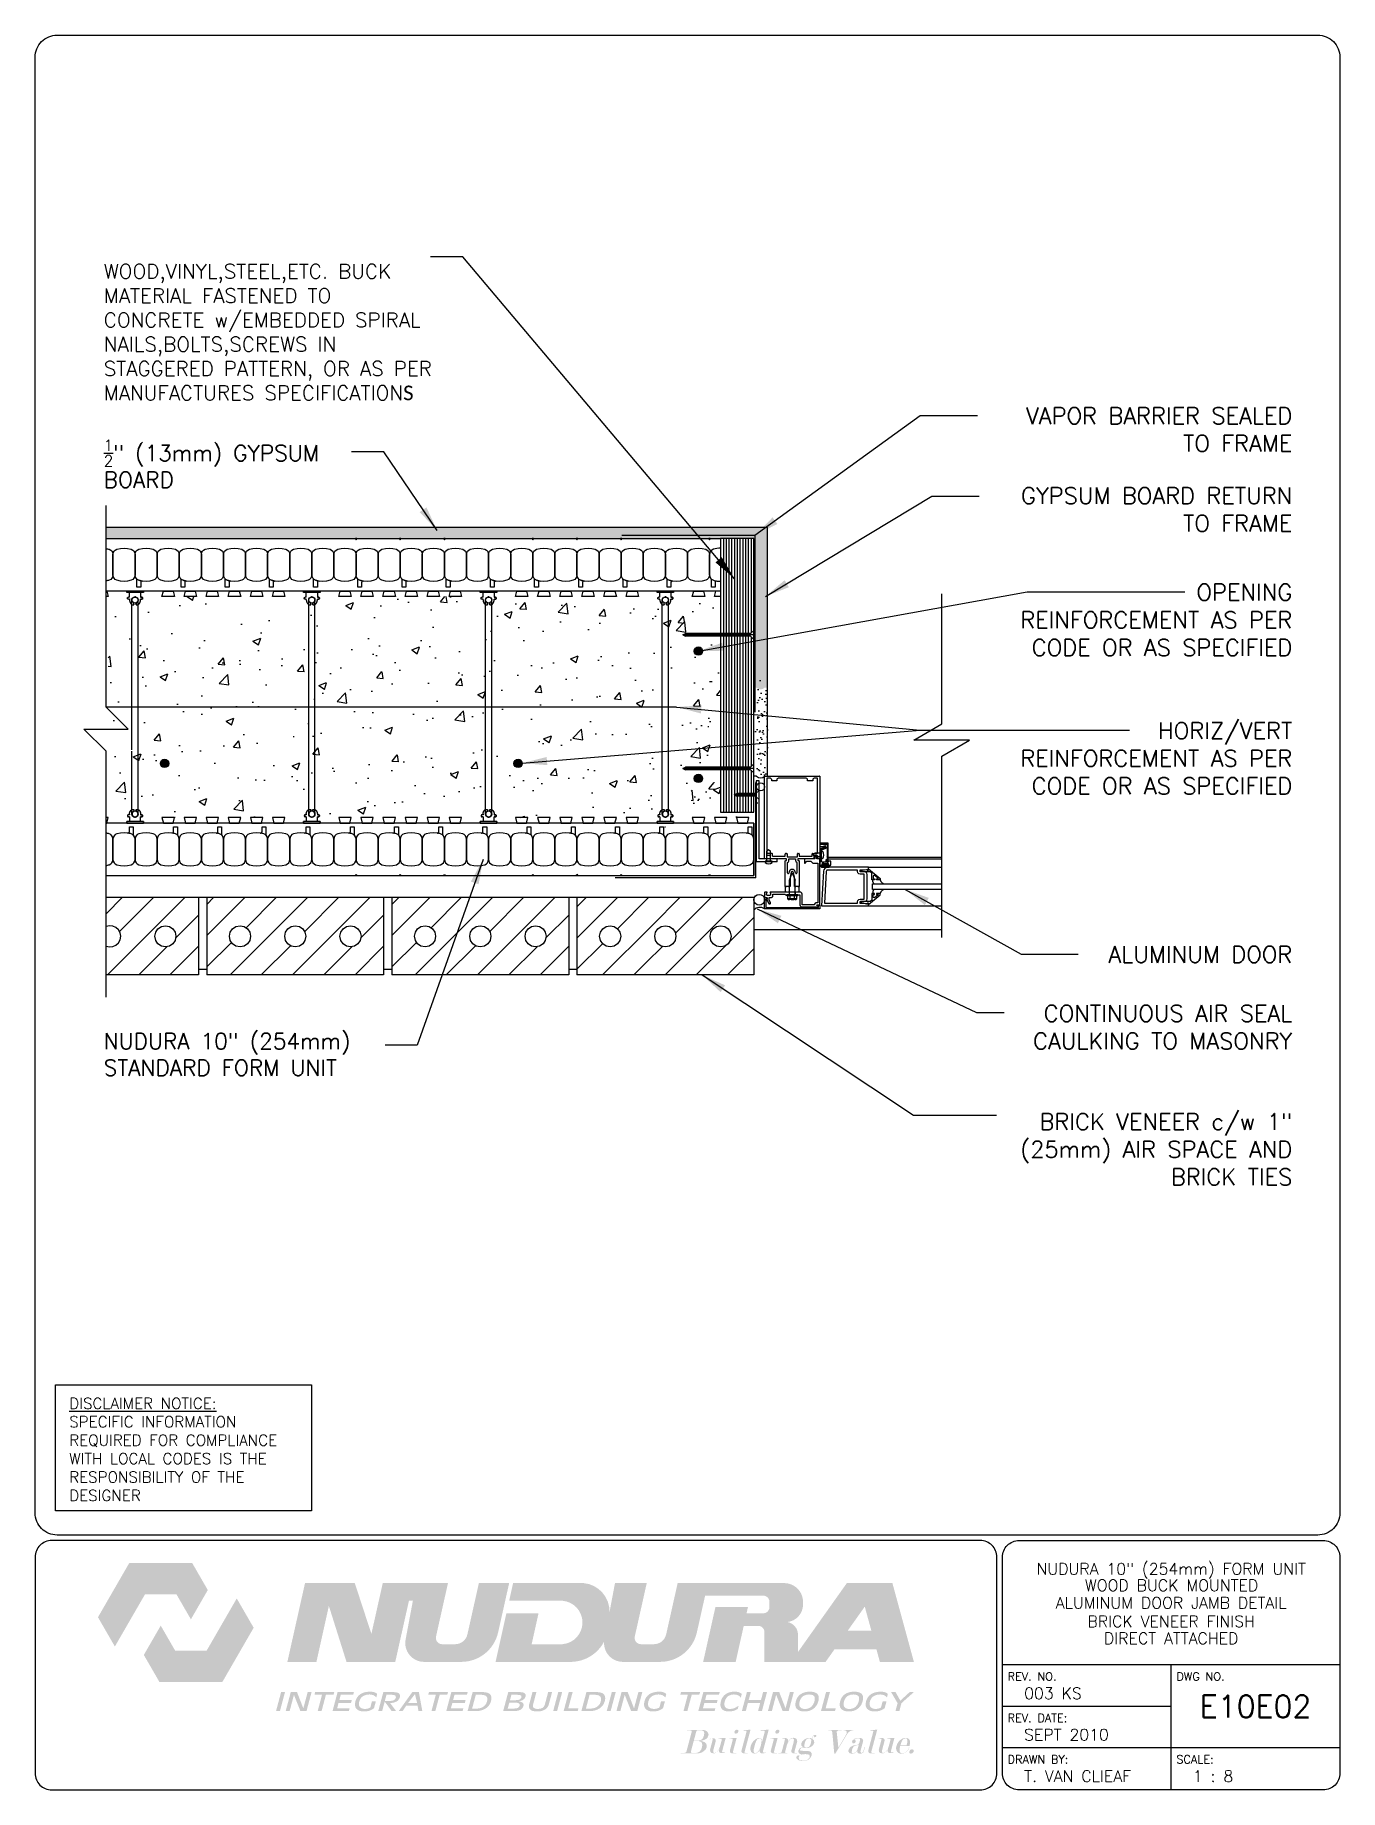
# Paper-space layout 'Layout1' of a CAD drawing. Header units: inches. Extents: x 0.42 to 7.8, y 0.49 to 10.41.
# The model-space entities are those that its viewports show. They can reach past a viewport. Long polylines and large blocks are cut down to what shows.
import ezdxf
from ezdxf.enums import TextEntityAlignment as Align

# ---------------------------------------------------------------- set-up
doc = ezdxf.new("R2010")
doc.units = ezdxf.units.IN
doc.header["$LTSCALE"] = 0.5
doc.header["$MEASUREMENT"] = 0
doc.linetypes.add('DASHED2', pattern=[0.375, 0.25, -0.125])
doc.linetypes.add('HIDDEN2', pattern=[0.1875, 0.125, -0.0625])
doc.layers.get('0').update_dxf_attribs({"linetype": 'CONTINUOUS'})
for name, color, linetype in [('HATCH', 12, 'CONTINUOUS'), ('LINE18', 9, 'CONTINUOUS'), ('line25', 2, 'CONTINUOUS'), ('LINE3', 3, 'CONTINUOUS'), ('LINE50', 5, 'CONTINUOUS'), ('LINE65', 3, 'CONTINUOUS'), ('LINE9', 9, 'CONTINUOUS'), ('LOGO', 7, 'CONTINUOUS'), ('TBK_LINE65', 3, 'CONTINUOUS'), ('TBK_TEXT', 4, 'CONTINUOUS'), ('TEXT', 4, 'CONTINUOUS')]:
    doc.layers.add(name, color=color, linetype=linetype)
doc.styles.add('DIM', font='romans.shx', dxfattribs={"width": 0.7})
doc.styles.add('ROMANS', font='romans')
doc.styles.get("Standard").update_dxf_attribs({"font": 'romans.shx'})
doc.dimstyles.new('ext_12', dxfattribs={"dimscale": 12, "dimtxt": 0.09375, "dimasz": 0.09375, "dimexe": 0.09375, "dimexo": 0.0625, "dimgap": 0.0625, "dimtad": 1, "dimdec": 1, "dimzin": 3, "dimdsep": 46, "dimlunit": 4, "dimtxsty": 'DIM', "dimcen": 0.09, "dimdle": 0.09375, "dimclrt": 4, "dimadec": 0, "dimazin": 0, "dimtfac": 1, "dimtdec": 1, "dimtmove": 2, "dimatfit": 3, "dimfxl": 0, "dimfrac": 2, "dimtolj": 1, "dimtzin": 0, "dimarcsym": 0})

psp = doc.layouts.get("Layout1")

# ---------------------------------------------------------------- texts
at = {"layer": 'TBK_TEXT', "color": 7, "style": 'ROMANS'}
for s, p in [('REV. NO.', (5.9215, 1.107)), ('DWG NO.', (6.876, 1.107)), ('REV. DATE:', (5.9215, 0.8726)), ('DRAWN BY:', (5.9215, 0.6382)), ('SCALE:', (6.876, 0.6382))]:
    psp.add_text(s, height=0.04688, dxfattribs=at).set_placement(p)
at = {"layer": 'TEXT', "insert": (0.6134, 2.7065), "char_height": 0.0625, "width": 1.41371, "attachment_point": 1, "style": 'ROMANS'}
psp.add_mtext('{\\Fromans.shx|c1;\\LDISCLAIMER NOTICE:\\l\\PSPECIFIC INFORMATION REQUIRED FOR COMPLIANCE WITH LOCAL CODES IS THE RESPONSIBILITY OF THE DESIGNER}', dxfattribs=at)

msp = doc.modelspace()

# ---------------------------------------------------------------- texts
at = {"layer": 'TEXT', "char_height": 0.72, "attachment_point": 4}
for s, insert, width in [('{\\H0.9167x;WOOD,VINYL,STEEL,ETC. BUCK MATERIAL FASTENED TO CONCRETE w/EMBEDDED SPIRAL NAILS,BOLTS,SCREWS IN STAGGERED PATTERN, OR AS PER MANUFACTURES SPECIFICATION\\fCalibri|b0|i0|c0|p34;S}', (2955.219, 564.416), 14.97902), ('\\A1;{\\H0.7x;\\S1/2;}" (13mm) GYPSUM BOARD', (2955.219, 558.466), 10.95723), ('NUDURA 10" (254mm)\\PSTANDARD FORM UNIT', (2955.219, 531.736), 14.97902)]:
    msp.add_mtext(s, dxfattribs=dict(at, insert=insert, width=width))
at = {"layer": 'TEXT', "char_height": 0.75, "width": 13.88435, "attachment_point": 9, "style": 'ROMANS'}
for s, insert in [('\\A1;VAPOR BARRIER SEALED TO FRAME', (3009.012, 559.011)), ('\\A1;GYPSUM BOARD RETURN TO FRAME ', (3009.012, 555.393)), ('\\A1;OPENING REINFORCEMENT AS PER CODE OR AS SPECIFIED', (3009.012, 549.773)), ('\\A1;HORIZ/VERT\\PREINFORCEMENT AS PER CODE OR AS SPECIFIED', (3009.012, 543.511)), ('\\A1;ALUMINUM DOOR', (3009.012, 535.886)), ('\\A1;CONTINUOUS AIR SEAL CAULKING TO MASONRY', (3009.012, 531.968)), ('\\A1;BRICK VENEER c/w 1" (25mm) AIR SPACE AND BRICK TIES', (3009.012, 525.818))]:
    msp.add_mtext(s, dxfattribs=dict(at, insert=insert))

# ---------------------------------------------------------------- blocks, each defined once
blk = doc.blocks.new('TITLEBLOCK-Tag')
at = {"style": 'ROMANS'}
for tag, height, p in [('TITLE_LINE_1', 0.065, (0.927, -0.1328)), ('TITLE_LINE_2', 0.065, (0.9294, -0.2258)), ('CENTRE-LINE-3', 0.065, (0.927, -0.3246)), ('TITLE_LINE_4', 0.065, (0.927, -0.4299)), ('TITLE_LINE_5', 0.065, (0.927, -0.526)), ('DWG', 0.125, (1.4043, -0.9102))]:
    blk.add_attdef(tag, text='', height=height, dxfattribs=at).set_placement(p, align=Align.MIDDLE_CENTER)
for tag, p in [('LATEST_REVISION', (0.0954, -0.8366)), ('REVISION_DATE', (0.0954, -1.071)), ('DRAWN_BY', (0.0954, -1.3053)), ('SCALE', (1.0499, -1.3053))]:
    blk.add_attdef(tag, text='', height=0.065, dxfattribs=at).set_placement(p, align=Align.MIDDLE_LEFT)
blk = doc.blocks.new('Connector')
blk.add_point((0.271, 0))
at = {"layer": 'LINE9'}
for p, q in [((0, 0.375), (0, -0.375)), ((0.062, -0.375), (0.062, 0.375)), ((0.281, 0.25), (0.062, 0.25))]:
    blk.add_line(p, q, dxfattribs=at)
for points, weights in [([(0.007, 0.375), (0.004, 0.375), (0, 0.375)], [1, 0.972587069138, 0.950305488115]), ([(0.327, 0.343), (0.308, 0.343), (0.281, 0.317), (0.281, 0.297)], [1, 0.85355339, 0.85355339, 1]), ([(0.328, 0.343), (0.327, 0.343), (0.327, 0.343)], [1, 0.70710678, 1]), ([(0.375, 0.297), (0.375, 0.317), (0.348, 0.343), (0.329, 0.343)], [1, 0.85355339, 0.85355339, 1]), ([(0.406, 0.25), (0.546, 0.25), (0.619, 0.131)], [0.958404415409, 0.794674173519, 0.864651571113]), ([(0.619, 0.052), (0.612, 0.049), (0.604, 0.049)], [0.83615024178, 0.892081430621, 1]), ([(0, -0.375), (0.004, -0.375), (0.007, -0.375)], [0.950305488115, 0.972587069138, 1]), ([(0.281, -0.297), (0.281, -0.317), (0.308, -0.343), (0.327, -0.343)], [1, 0.85355339, 0.85355339, 1]), ([(0.327, -0.343), (0.281, -0.343), (0.281, -0.297)], [1, 0.70710678, 1]), ([(0.329, -0.343), (0.348, -0.343), (0.375, -0.317), (0.375, -0.297)], [1, 0.85355339, 0.85355339, 1]), ([(0.375, -0.297), (0.375, -0.343), (0.329, -0.343)], [1, 0.70710678, 1]), ([(0.619, -0.131), (0.546, -0.25), (0.406, -0.25)], [0.864651574428, 0.794674169686, 0.958404415195]), ([(0.604, -0.049), (0.612, -0.049), (0.619, -0.052)], [1, 0.89208144177, 0.836150253337])]:
    blk.add_rational_spline(points, weights, degree=2, dxfattribs=at)
for points, degree in [([(0, 0.375), (0.002, 0.375), (0.005, 0.375), (0.007, 0.375)], 3), ([(0.007, 0.375), (0.021, 0.375), (0.051, 0.375), (0.062, 0.375), (0.062, 0.375)], 3), ([(0.281, 0.25), (0.281, 0.297)], 1), ([(0.327, 0.343), (0.327, 0.343), (0.328, 0.343), (0.328, 0.343)], 3), ([(0.328, 0.343), (0.329, 0.343), (0.329, 0.343), (0.329, 0.343)], 3), ([(0.375, 0.25), (0.375, 0.297)], 1), ([(0.406, 0.25), (0.375, 0.25)], 1), ([(0.406, 0.25), (0.406, 0.25)], 1), ([(0.406, 0.25), (0.406, 0.25)], 1), ([(0.406, 0.25), (0.406, 0.25)], 1), ([(0.406, 0.25), (0.406, 0.25)], 1), ([(0.406, 0.25), (0.406, 0.25)], 1), ([(0.406, 0.25), (0.406, 0.25)], 1), ([(0.406, 0.25), (0.406, 0.25)], 1), ([(0.406, 0.25), (0.406, 0.25)], 1), ([(0.406, 0.25), (0.406, 0.25)], 1), ([(0.406, 0.25), (0.406, 0.25)], 1), ([(0.406, 0.25), (0.406, 0.25)], 1), ([(0.406, 0.25), (0.406, 0.25)], 1), ([(0.406, 0.25), (0.406, 0.25)], 1), ([(0.406, 0.25), (0.406, 0.25)], 1), ([(0.406, 0.25), (0.406, 0.25)], 1), ([(0.406, 0.25), (0.406, 0.25)], 1), ([(0.406, 0.25), (0.406, 0.25)], 1), ([(0.406, 0.25), (0.406, 0.25)], 1), ([(0.406, 0.25), (0.406, 0.25)], 1), ([(0.406, 0.25), (0.406, 0.25)], 1), ([(0.406, 0.25), (0.406, 0.25)], 1), ([(0.406, 0.25), (0.406, 0.25)], 1), ([(0.406, 0.25), (0.406, 0.25)], 1), ([(0.406, 0.25), (0.406, 0.25)], 1), ([(0.604, 0.049), (0.532, 0.049)], 1), ([(0.532, 0.049), (0.532, 0.049)], 1), ([(0.532, 0.049), (0.532, 0.049)], 1), ([(0.532, 0.049), (0.532, 0.049)], 1), ([(0.532, 0.049), (0.532, 0.049)], 1), ([(0.532, 0.049), (0.532, 0.049)], 1), ([(0.532, 0.049), (0.532, 0.049)], 1), ([(0.532, 0.049), (0.532, 0.049)], 1), ([(0.532, 0.049), (0.532, 0.049)], 1), ([(0.532, 0.049), (0.532, 0.049)], 1), ([(0.532, 0.049), (0.532, 0.049)], 1), ([(0.604, 0.049), (0.609, 0.049), (0.614, 0.05), (0.619, 0.052)], 3), ([(0.604, 0.049), (0.604, 0.049)], 1), ([(0.604, 0.049), (0.604, 0.049)], 1), ([(0.604, 0.049), (0.604, 0.049)], 1), ([(0.604, 0.049), (0.604, 0.049)], 1), ([(0.619, 0.131), (0.619, 0.052)], 1), ([(0.619, 0.131), (0.619, 0.131)], 1), ([(0.619, 0.131), (0.619, 0.131)], 1), ([(0.619, 0.131), (0.619, 0.131)], 1), ([(0.619, 0.131), (0.619, 0.131)], 1), ([(0.007, -0.375), (0.005, -0.375), (0.002, -0.375), (0, -0.375)], 3), ([(0.062, -0.375), (0.062, -0.375), (0.051, -0.375), (0.021, -0.375), (0.007, -0.375)], 3), ([(0.062, -0.25), (0.281, -0.25)], 1), ([(0.281, -0.297), (0.281, -0.25)], 1), ([(0.281, -0.25), (0.281, -0.297)], 1), ([(0.328, -0.343), (0.328, -0.343), (0.327, -0.343), (0.327, -0.343)], 3), ([(0.329, -0.343), (0.329, -0.343), (0.329, -0.343), (0.328, -0.343)], 3), ([(0.375, -0.25), (0.375, -0.297)], 1), ([(0.375, -0.297), (0.375, -0.25)], 1), ([(0.406, -0.25), (0.375, -0.25)], 1), ([(0.406, -0.25), (0.406, -0.25)], 1), ([(0.406, -0.25), (0.406, -0.25)], 1), ([(0.406, -0.25), (0.406, -0.25)], 1), ([(0.406, -0.25), (0.406, -0.25)], 1), ([(0.406, -0.25), (0.406, -0.25)], 1), ([(0.406, -0.25), (0.406, -0.25)], 1), ([(0.406, -0.25), (0.406, -0.25)], 1), ([(0.406, -0.25), (0.406, -0.25)], 1), ([(0.406, -0.25), (0.406, -0.25)], 1), ([(0.406, -0.25), (0.406, -0.25)], 1), ([(0.406, -0.25), (0.406, -0.25)], 1), ([(0.532, -0.049), (0.604, -0.049)], 1), ([(0.604, -0.049), (0.58, -0.049), (0.556, -0.049), (0.532, -0.049)], 3), ([(0.532, -0.049), (0.532, -0.049)], 1), ([(0.532, -0.049), (0.532, -0.049)], 1), ([(0.532, -0.049), (0.532, -0.049)], 1), ([(0.532, -0.049), (0.532, -0.049)], 1), ([(0.619, -0.052), (0.614, -0.05), (0.609, -0.049), (0.604, -0.049)], 3), ([(0.604, -0.049), (0.604, -0.049)], 1), ([(0.604, -0.049), (0.604, -0.049)], 1), ([(0.604, -0.049), (0.604, -0.049)], 1), ([(0.604, -0.049), (0.604, -0.049)], 1), ([(0.604, -0.049), (0.604, -0.049)], 1), ([(0.604, -0.049), (0.604, -0.049)], 1), ([(0.604, -0.049), (0.604, -0.049)], 1), ([(0.604, -0.049), (0.604, -0.049)], 1), ([(0.619, -0.052), (0.619, -0.131)], 1), ([(0.619, -0.131), (0.619, -0.131)], 1), ([(0.619, -0.131), (0.619, -0.131)], 1), ([(0.619, -0.131), (0.619, -0.131)], 1), ([(0.619, -0.131), (0.619, -0.131)], 1)]:
    blk.add_open_spline(points, degree=degree, dxfattribs=at)
for points, weights, knots in [([(0.062, 0.375), (0.062, 0.375), (0.046, 0.375), (0.03, 0.375), (0.007, 0.375)], [0.868718858569, 0.861102746415, 1, 0.861102734288, 0.868718859898], [0, 0, 0, 0.5, 0.5, 1, 1, 1]), ([(0.532, 0.049), (0.472, 0.203), (0.333, 0.113), (0.157, 0), (0.333, -0.113), (0.472, -0.203), (0.532, -0.049)], [0.899508922286, 0.599718215298, 1, 0.54226024, 1, 0.599718224335, 0.899508908749], [0, 0, 0, 0.318112, 0.318112, 0.681888, 0.681888, 1, 1, 1]), ([(0.007, -0.375), (0.03, -0.375), (0.046, -0.375), (0.062, -0.375), (0.062, -0.375)], [0.868718859319, 0.861102739573, 1, 0.861102742958, 0.868718858948], [0, 0, 0, 0.5, 0.5, 1, 1, 1])]:
    blk.add_rational_spline(points, weights, degree=2, knots=knots, dxfattribs=at)
blk = doc.blocks.new('B060316')
for p, q in [((1.969, 0), (1.969, -0.133)), ((2.217, -0.013), (1.969, 0)), ((1.969, -0.347), (1.969, -0.469)), ((2, -0.5), (2.126, -0.5)), ((2.003, -0.133), (2.003, -0.115)), ((2.003, -0.365), (2.003, -0.347)), ((2.049, -0.115), (2.049, -0.365)), ((2.107, -0.265), (2.107, -0.127)), ((2.207, -0.265), (2.107, -0.265)), ((2.107, -0.359), (2.107, -0.329)), ((2.157, -0.38), (2.119, -0.373)), ((2.121, -0.314), (2.207, -0.306)), ((2.157, -0.469), (2.157, -0.38)), ((2.169, -0.065), (2.405, -0.065)), ((2.207, -0.306), (2.207, -0.265)), ((2.555, -0.013), (2.217, -0.013)), ((2.451, -0.065), (2.747, -0.065)), ((2.803, 0), (2.555, -0.013)), ((2.747, -0.065), (2.747, -0.141)), ((2.803, -0.01), (2.803, 0)), ((2.813, -0.02), (2.803, -0.01)), ((2.803, -0.03), (2.813, -0.02)), ((2.803, -0.108), (2.803, -0.03)), ((2.848, -0.232), (2.803, -0.108))]:
    blk.add_line(p, q)
for centre, radius, start, end in [((1.986, -0.133), 0.017, 180, 0), ((1.986, -0.347), 0.017, 360, 180), ((2, -0.469), 0.031, 180, 270), ((2.026, -0.115), 0.023, 0, 180), ((2.026, -0.365), 0.023, 180, 0), ((2.169, -0.127), 0.062, 90, 180), ((2.122, -0.329), 0.015, 95, 180), ((2.122, -0.359), 0.015, 180, 260), ((2.126, -0.469), 0.031, 270, 0), ((2.428, -0.086), 0.031, 42.64231, 137.35769), ((2.356, -0.5), 0.531, 29.03527, 42.57888), ((2.833, -0.235), 0.015, 209.03527, 10.96473)]:
    blk.add_arc(centre, radius, start, end)

# ---------------------------------------------------------------- hatches: boundary and pattern name
at = {"layer": 'HATCH'}
h = msp.add_hatch(dxfattribs=at)
h.set_pattern_fill('AR-SAND', color=256, scale=0.25, style=0)
h.set_pattern_definition([(37.5, (8.2962, -5.36933), (-0.01574834, 0.48170594), [0, -0.38, 0, -0.425, 0, -0.40625]), (7.5, (8.2962, -5.3693), (0.44244418, 0.70553652), [0, -0.205, 0, -0.3425, 0, -0.13125]), (327.5, (7.9887, -5.36933), (0.778535465, 0.001414763), [0, -0.125, 0, -0.45, 0, -0.5875]), (317.5, (7.9887, -5.3693), (0.75153165, 0.21941889), [0, -0.0625, 0, -0.295, 0, -0.3375])])
h.paths.add_polyline_path([(2985.262, 555.581), (2985.007, 555.581), (2955.315, 555.581), (2955.315, 555.081), (2983.137, 555.081), (2984.637, 555.081), (2984.637, 548.331), (2984.762, 548.331, 0.406613), (2985.128, 548.328), (2985.128, 548.331), (2985.262, 548.331)])
h = msp.add_hatch(dxfattribs=at)
h.set_pattern_fill('AR-CONC', color=256, scale=0.5, style=0)
h.set_pattern_definition([(50, (-2.544, 27.8636), (3.586301, -0.3137607), [0.375, -4.125]), (355, (-2.544, 27.8636), (-0.6937567, 3.7609607), [0.3, -3.3]), (100.4514, (-2.245, 27.8374), (2.892547, 3.4471977), [0.318701, -3.5057106]), (46.1842, (-2.544, 28.8636), (5.336205, -0.827595), [0.5625, -6.1875]), (96.6356, (-2.0993, 28.7946), (4.6733135, 4.870589), [0.478051, -5.258565]), (351.1842, (-2.544, 28.8636), (4.67331, 4.870593), [0.45, -4.95]), (21, (-2.044, 28.6136), (2.9845353, -2.0130945), [0.375, -4.125]), (326, (-2.044, 28.6136), (1.2165767, 3.6257502), [0.3, -3.3]), (71.4514, (-1.7953, 28.4458), (4.201113, 1.6126525), [0.318701, -3.5057106]), (37.5, (-2.544, 27.8636), (0.0607993, 1.66446927), [0, -3.26, 0, -3.35, 0, -3.3125]), (7.5, (-2.544, 27.8636), (1.3153477, 1.9720586), [0, -1.91, 0, -3.185, 0, -1.2625]), (327.5, (-3.659, 27.8636), (2.6691122, -0.11277436), [0, -1.25, 0, -3.9, 0, -5.175]), (317.5, (-4.159, 27.8636), (2.9159308, 0.500525), [0, -1.625, 0, -2.59, 0, -3.675])])
h.paths.add_polyline_path([(2982.856, 552.456), (2955.418, 552.456), (2955.418, 542.456), (2982.856, 542.456)])
h = msp.add_hatch(dxfattribs=at)
h.set_pattern_fill('AR-CONC', color=256, scale=0.5, style=0)
h.set_pattern_definition([(50, (78.56, 91.645), (3.586301, -0.3137607), [0.375, -4.125]), (355, (78.56, 91.645), (-0.6937567, 3.7609607), [0.3, -3.3]), (100.4514, (78.859, 91.619), (2.892547, 3.4471977), [0.318701, -3.5057106]), (46.1842, (78.56, 92.645), (5.336205, -0.827595), [0.5625, -6.1875]), (96.6356, (79.005, 92.576), (4.6733135, 4.870589), [0.478051, -5.258565]), (351.1842, (78.56, 92.645), (4.67331, 4.870593), [0.45, -4.95]), (21, (79.06, 92.395), (2.9845353, -2.0130945), [0.375, -4.125]), (326, (79.06, 92.395), (1.2165767, 3.62575), [0.3, -3.3]), (71.4514, (79.309, 92.2273), (4.201113, 1.6126525), [0.318701, -3.5057106]), (37.5, (78.5601, 91.6451), (0.0607993, 1.66446927), [0, -3.26, 0, -3.35, 0, -3.3125]), (7.5, (78.5601, 91.6451), (1.3153477, 1.9720586), [0, -1.91, 0, -3.185, 0, -1.2625]), (327.5, (77.4451, 91.6451), (2.6691122, -0.11277436), [0, -1.25, 0, -3.9, 0, -5.175]), (317.5, (76.9451, 91.645), (2.9159308, 0.500525), [0, -1.625, 0, -2.59, 0, -3.675])])
h.paths.add_polyline_path([(2983.137, 542.706), (2983.137, 549.081), (2982.75, 549.081), (2982.75, 548.456), (2981.81, 548.456), (2981.81, 542.456), (2985.125, 542.456), (2985.125, 549.081), (2984.637, 549.081), (2984.637, 542.706)])
h = msp.add_hatch(dxfattribs=at)
h.set_pattern_fill('AR-SAND', color=256, scale=0.25, style=0)
h.set_pattern_definition([(37.5, (0, 0), (-0.01574834, 0.48170594), [0, -0.38, 0, -0.425, 0, -0.40625]), (7.5, (0, 0), (0.44244418, 0.70553652), [0, -0.205, 0, -0.3425, 0, -0.13125]), (327.5, (-0.3075, 0), (0.778535465, 0.001414763), [0, -0.125, 0, -0.45, 0, -0.5875]), (317.5, (-0.3075, 0), (0.75153165, 0.21941889), [0, -0.0625, 0, -0.295, 0, -0.3375])])
h.paths.add_polyline_path([(2985.262, 548.304), (2984.782, 548.304), (2984.782, 546.268), (2985.262, 546.268)])
h = msp.add_hatch(dxfattribs=at)
h.set_pattern_fill('AR-SAND', color=256, scale=0.25, style=0)
h.set_pattern_definition([(37.5, (-0.5369, 6.01523), (-0.01574834, 0.48170594), [0, -0.38, 0, -0.425, 0, -0.40625]), (7.5, (-0.5369, 6.0152), (0.44244418, 0.70553652), [0, -0.205, 0, -0.3425, 0, -0.13125]), (327.5, (-0.8444, 6.01523), (0.778535465, 0.001414763), [0, -0.125, 0, -0.45, 0, -0.5875]), (317.5, (-0.8444, 6.0152), (0.75153165, 0.21941889), [0, -0.0625, 0, -0.295, 0, -0.3375])])
h.paths.add_polyline_path([(2985.262, 546.294), (2984.782, 546.294), (2984.782, 544.313, 0.376662), (2985.128, 544.328), (2985.128, 544.331), (2985.262, 544.331)])
at = {"layer": 'LINE65'}
for points in [[(2982.322, 549.985, 1), (2981.947, 549.985, 1)], [(2958.159, 544.902, 1), (2957.784, 544.902, 1)], [(2974.159, 544.902, 1), (2973.784, 544.902, 1)], [(2982.322, 544.224, 1), (2981.947, 544.224, 1)]]:
    msp.add_hatch(color=256, dxfattribs=at).paths.add_polyline_path(points)

# ---------------------------------------------------------------- linework, layer by layer
at = {"layer": 'HATCH'}
for p, q in [((2983.262, 555.081), (2983.262, 550.782)), ((2983.387, 555.081), (2983.387, 550.782)), ((2983.512, 555.081), (2983.512, 550.782)), ((2983.637, 555.081), (2983.637, 550.782)), ((2983.762, 555.081), (2983.762, 550.782)), ((2984.012, 555.081), (2984.012, 550.782)), ((2984.137, 555.081), (2984.137, 550.782)), ((2984.262, 555.081), (2984.262, 550.782)), ((2984.387, 555.081), (2984.387, 550.782)), ((2984.512, 555.081), (2984.512, 550.801)), ((2984.637, 550.72), (2981.431, 550.72)), ((2983.262, 550.657), (2983.262, 544.742)), ((2983.387, 550.657), (2983.387, 544.742)), ((2983.512, 550.657), (2983.512, 544.742)), ((2983.637, 550.657), (2983.637, 544.742)), ((2983.762, 550.657), (2983.762, 544.742)), ((2984.012, 550.657), (2984.012, 544.742)), ((2984.137, 550.657), (2984.137, 544.742)), ((2984.262, 550.657), (2984.262, 544.742)), ((2984.387, 550.657), (2984.387, 544.742)), ((2984.512, 550.639), (2984.512, 544.761)), ((2984.637, 544.679), (2981.431, 544.679)), ((2983.262, 544.617), (2983.262, 542.706)), ((2983.387, 544.617), (2983.387, 542.706)), ((2983.512, 544.617), (2983.512, 542.706)), ((2983.637, 544.617), (2983.637, 542.706)), ((2983.762, 544.617), (2983.762, 543.483)), ((2984.012, 544.617), (2984.012, 543.541)), ((2984.137, 544.617), (2984.137, 543.541)), ((2984.262, 544.617), (2984.262, 543.541)), ((2984.387, 544.617), (2984.387, 543.541)), ((2984.512, 544.598), (2984.512, 543.541)), ((2984.752, 543.478), (2983.752, 543.478)), ((2983.762, 543.473), (2983.762, 542.706)), ((2984.012, 543.416), (2984.012, 542.706)), ((2984.137, 543.416), (2984.137, 542.706)), ((2984.262, 543.416), (2984.262, 542.706)), ((2984.387, 543.416), (2984.387, 542.706)), ((2984.512, 543.416), (2984.512, 542.706)), ((2955.325, 538.097), (2956.059, 538.831)), ((2955.388, 535.331), (2958.888, 538.831)), ((2955.938, 537.296), (2957.473, 538.831)), ((2959.887, 538.527), (2960.192, 538.831)), ((2959.887, 537.113), (2961.606, 538.831)), ((2960.934, 535.331), (2964.434, 538.831)), ((2961.66, 537.472), (2963.02, 538.831)), ((2963.763, 535.331), (2967.263, 538.831)), ((2964.313, 537.296), (2965.848, 538.831)), ((2968.262, 538.527), (2968.567, 538.831)), ((2968.262, 537.113), (2969.981, 538.831)), ((2969.309, 535.331), (2972.809, 538.831)), ((2970.035, 537.472), (2971.395, 538.831)), ((2972.138, 535.331), (2975.638, 538.831)), ((2972.688, 537.296), (2974.223, 538.831)), ((2976.637, 538.417), (2977.052, 538.831)), ((2976.637, 537.003), (2978.466, 538.831)), ((2978.471, 537.422), (2979.88, 538.831)), ((2980.037, 537.574), (2981.295, 538.831)), ((2980.623, 535.331), (2984.123, 538.831)), ((2981.094, 537.217), (2982.709, 538.831)), ((2958.484, 537.013), (2959.512, 538.042)), ((2966.859, 537.013), (2967.887, 538.042)), ((2975.234, 537.013), (2976.262, 538.042)), ((2977.795, 535.331), (2980.037, 537.574)), ((2983.551, 536.846), (2984.637, 537.931)), ((2959.887, 535.699), (2960.997, 536.808)), ((2968.262, 535.699), (2969.372, 536.808)), ((2956.802, 535.331), (2958.08, 536.61)), ((2958.216, 535.331), (2959.512, 536.628)), ((2962.348, 535.331), (2963.673, 536.656)), ((2965.177, 535.331), (2966.455, 536.61)), ((2966.591, 535.331), (2967.887, 536.628)), ((2970.723, 535.331), (2972.048, 536.656)), ((2973.552, 535.331), (2974.83, 536.61)), ((2974.966, 535.331), (2976.262, 536.628)), ((2976.637, 535.588), (2977.797, 536.748)), ((2979.768, 535.89), (2980.502, 536.625)), ((2982.037, 535.331), (2983.373, 536.667)), ((2983.451, 535.331), (2984.637, 536.517)), ((2979.209, 535.331), (2979.768, 535.89))]:
    msp.add_line(p, q, dxfattribs=at)
at = {"layer": 'HATCH', "color": 6, "linetype": 'DASHED2'}
for q in [(2984.725, 544.046), (2978.369, 539.727)]:
    msp.add_line((2984.725, 539.727), q, dxfattribs=at)
at = {"layer": 'HATCH', "color": 12}
for p, q in [((2987.628, 544.331), (2987.609, 544.331)), ((2993.151, 540.641), (2988.007, 540.641)), ((2993.151, 540.579), (2988.007, 540.579)), ((2989.827, 540.204), (2993.151, 540.204)), ((2990.03, 539.543), (2990.042, 539.498)), ((2990.03, 539.543), (2990.042, 539.498)), ((2990.042, 539.159), (2990.03, 539.114)), ((2990.042, 539.159), (2990.03, 539.114)), ((2990.042, 539.498), (2990.074, 539.466)), ((2990.042, 539.498), (2990.074, 539.466)), ((2990.074, 539.191), (2990.042, 539.159)), ((2990.074, 539.191), (2990.042, 539.159)), ((2990.074, 539.466), (2990.119, 539.454)), ((2990.074, 539.466), (2990.119, 539.454)), ((2990.119, 539.204), (2990.074, 539.191)), ((2990.119, 539.204), (2990.074, 539.191)), ((2990.356, 539.641), (2990.393, 539.564)), ((2990.356, 539.641), (2990.393, 539.564)), ((2990.393, 539.564), (2990.449, 539.499)), ((2990.393, 539.564), (2990.449, 539.499)), ((2990.449, 539.157), (2990.393, 539.093)), ((2990.449, 539.157), (2990.393, 539.093)), ((2990.449, 539.499), (2990.522, 539.453)), ((2990.449, 539.499), (2990.522, 539.453)), ((2990.522, 539.203), (2990.449, 539.157)), ((2990.522, 539.203), (2990.449, 539.157)), ((2989.827, 538.454), (2993.151, 538.454)), ((2990.03, 539.114), (2990.03, 539.016)), ((2990.393, 539.093), (2990.356, 539.016)), ((2990.393, 539.093), (2990.356, 539.016)), ((2993.151, 537.377), (2984.637, 537.377))]:
    msp.add_line(p, q, dxfattribs=at)
at = {"layer": 'HATCH', "color": 6, "linetype": 'DASHED2'}
msp.add_lwpolyline([(2978.669, 555.226), (2984.688, 555.226), (2984.688, 543.122)], dxfattribs=at)
at = {"layer": 'HATCH', "color": 12}
msp.add_lwpolyline([(2990.03, 539.543), (2990.03, 539.641)], dxfattribs=at)
at = {"layer": 'LINE18', "linetype": 'HIDDEN2'}
for p, q in [((2981.431, 550.72), (2981.55, 550.782)), ((2981.431, 550.72), (2981.55, 550.657)), ((2984.493, 550.782), (2981.55, 550.782)), ((2984.493, 550.657), (2981.55, 550.657)), ((2981.431, 544.679), (2981.55, 544.742)), ((2984.493, 544.742), (2981.55, 544.742)), ((2981.431, 544.679), (2981.55, 544.617)), ((2984.493, 544.617), (2981.55, 544.617))]:
    msp.add_line(p, q, dxfattribs=at)
at = {"layer": 'LINE18'}
for p, q in [((2984.493, 550.782), (2984.637, 550.926)), ((2984.493, 550.657), (2984.637, 550.514)), ((2984.493, 544.742), (2984.637, 544.886)), ((2984.493, 544.617), (2984.637, 544.473)), ((2984.762, 544.331), (2984.637, 544.331)), ((2985.7, 540.456), (2984.752, 540.456)), ((2985.7, 540.581), (2984.877, 540.581)), ((2985.7, 540.456), (2985.7, 540.581))]:
    msp.add_line(p, q, dxfattribs=at)
for points in [[(2955.325, 534.331), (2955.325, 545.456), (2954.325, 546.456), (2956.325, 546.456), (2955.325, 547.456), (2955.325, 556.581)], [(2993.151, 537.035), (2993.151, 545.234), (2994.403, 545.956), (2991.881, 545.956), (2993.151, 546.69), (2993.151, 552.581)]]:
    msp.add_lwpolyline(points, dxfattribs=at)
at = {"layer": 'line25'}
for p, q in [((2984.637, 555.081), (2983.137, 555.081)), ((2983.137, 555.081), (2983.137, 542.706)), ((2983.887, 555.081), (2983.887, 550.782)), ((2984.637, 542.706), (2984.637, 555.081)), ((2983.137, 552.706), (2955.325, 552.706)), ((2983.887, 550.657), (2983.887, 544.742)), ((2983.887, 544.617), (2983.887, 543.541)), ((2983.887, 543.416), (2983.887, 542.706)), ((2983.137, 542.706), (2984.637, 542.706)), ((2984.637, 542.206), (2955.325, 542.206)), ((2980.616, 542.038), (2980.637, 542.038)), ((2959.512, 538.831), (2959.512, 535.331)), ((2959.887, 538.831), (2959.887, 535.331)), ((2959.887, 538.831), (2959.887, 535.331)), ((2967.887, 538.831), (2967.887, 535.331)), ((2968.262, 538.831), (2968.262, 535.331)), ((2968.262, 538.831), (2968.262, 535.331)), ((2976.262, 538.831), (2976.262, 535.331)), ((2976.637, 538.831), (2976.637, 535.331)), ((2976.637, 538.831), (2976.637, 535.331)), ((2984.637, 538.831), (2984.637, 535.331)), ((2959.512, 535.331), (2955.325, 535.331)), ((2959.887, 535.581), (2959.512, 535.581)), ((2967.887, 535.331), (2959.887, 535.331)), ((2968.262, 535.581), (2967.887, 535.581)), ((2976.262, 535.331), (2968.262, 535.331)), ((2976.637, 535.581), (2976.262, 535.581)), ((2984.637, 535.331), (2976.637, 535.331))]:
    msp.add_line(p, q, dxfattribs=at)
for points in [[(2955.325, 552.706), (2955.356, 552.706), (2955.418, 552.456), (2955.325, 552.456)], [(2983.137, 552.456), (2982.856, 552.456), (2982.918, 552.706)], [(2955.325, 542.206), (2955.356, 542.206), (2955.418, 542.456), (2955.325, 542.456)]]:
    msp.add_lwpolyline(points, dxfattribs=at)
for points in [[(2958.356, 552.706), (2958.418, 552.456), (2957.856, 552.456), (2957.918, 552.706)], [(2959.356, 552.706), (2959.418, 552.456), (2958.856, 552.456), (2958.918, 552.706)], [(2960.356, 552.706), (2960.418, 552.456), (2959.856, 552.456), (2959.918, 552.706)], [(2961.356, 552.706), (2961.418, 552.456), (2960.856, 552.456), (2960.918, 552.706)], [(2962.356, 552.706), (2962.418, 552.456), (2961.856, 552.456), (2961.918, 552.706)], [(2963.356, 552.706), (2963.418, 552.456), (2962.856, 552.456), (2962.918, 552.706)], [(2966.356, 552.706), (2966.418, 552.456), (2965.856, 552.456), (2965.918, 552.706)], [(2967.356, 552.706), (2967.418, 552.456), (2966.856, 552.456), (2966.918, 552.706)], [(2968.356, 552.706), (2968.418, 552.456), (2967.856, 552.456), (2967.918, 552.706)], [(2969.356, 552.706), (2969.418, 552.456), (2968.856, 552.456), (2968.918, 552.706)], [(2970.356, 552.706), (2970.418, 552.456), (2969.856, 552.456), (2969.918, 552.706)], [(2971.356, 552.706), (2971.418, 552.456), (2970.856, 552.456), (2970.918, 552.706)], [(2974.356, 552.706), (2974.418, 552.456), (2973.856, 552.456), (2973.918, 552.706)], [(2975.356, 552.706), (2975.418, 552.456), (2974.856, 552.456), (2974.918, 552.706)], [(2976.356, 552.706), (2976.418, 552.456), (2975.856, 552.456), (2975.918, 552.706)], [(2977.356, 552.706), (2977.418, 552.456), (2976.856, 552.456), (2976.918, 552.706)], [(2978.356, 552.706), (2978.418, 552.456), (2977.856, 552.456), (2977.918, 552.706)], [(2979.356, 552.706), (2979.418, 552.456), (2978.856, 552.456), (2978.918, 552.706)], [(2982.356, 552.706), (2982.418, 552.456), (2981.856, 552.456), (2981.918, 552.706)], [(2958.356, 542.206), (2958.418, 542.456), (2957.856, 542.456), (2957.918, 542.206)], [(2959.356, 542.206), (2959.418, 542.456), (2958.856, 542.456), (2958.918, 542.206)], [(2960.356, 542.206), (2960.418, 542.456), (2959.856, 542.456), (2959.918, 542.206)], [(2961.356, 542.206), (2961.418, 542.456), (2960.856, 542.456), (2960.918, 542.206)], [(2962.356, 542.206), (2962.418, 542.456), (2961.856, 542.456), (2961.918, 542.206)], [(2963.356, 542.206), (2963.418, 542.456), (2962.856, 542.456), (2962.918, 542.206)], [(2966.356, 542.206), (2966.418, 542.456), (2965.856, 542.456), (2965.918, 542.206)], [(2967.356, 542.206), (2967.418, 542.456), (2966.856, 542.456), (2966.918, 542.206)], [(2968.356, 542.206), (2968.418, 542.456), (2967.856, 542.456), (2967.918, 542.206)], [(2969.356, 542.206), (2969.418, 542.456), (2968.856, 542.456), (2968.918, 542.206)], [(2970.356, 542.206), (2970.418, 542.456), (2969.856, 542.456), (2969.918, 542.206)], [(2971.356, 542.206), (2971.418, 542.456), (2970.856, 542.456), (2970.918, 542.206)], [(2974.356, 542.206), (2974.418, 542.456), (2973.856, 542.456), (2973.918, 542.206)], [(2975.356, 542.206), (2975.418, 542.456), (2974.856, 542.456), (2974.918, 542.206)], [(2976.356, 542.206), (2976.418, 542.456), (2975.856, 542.456), (2975.918, 542.206)], [(2977.356, 542.206), (2977.418, 542.456), (2976.856, 542.456), (2976.918, 542.206)], [(2978.356, 542.206), (2978.418, 542.456), (2977.856, 542.456), (2977.918, 542.206)], [(2979.356, 542.206), (2979.418, 542.456), (2978.856, 542.456), (2978.918, 542.206)], [(2982.356, 542.206), (2982.418, 542.456), (2981.856, 542.456), (2981.918, 542.206)], [(2983.356, 542.206), (2983.418, 542.456), (2982.856, 542.456), (2982.918, 542.206)], [(2984.356, 542.206), (2984.418, 542.456), (2983.856, 542.456), (2983.918, 542.206)]]:
    msp.add_lwpolyline(points, close=True, dxfattribs=at)
at = {"layer": 'line25', "flags": 128}
msp.add_lwpolyline([(2984.637, 538.831), (2955.325, 538.831)], dxfattribs=at)
at = {"layer": 'line25'}
for centre in [(2958.012, 537.081), (2961.387, 537.081), (2963.887, 537.081), (2966.387, 537.081), (2969.762, 537.081), (2972.262, 537.081), (2974.762, 537.081), (2978.137, 537.081), (2980.637, 537.081), (2983.137, 537.081)]:
    msp.add_circle(centre, 0.477, dxfattribs=at)
msp.add_arc((2955.512, 537.081), 0.477, 246.81108, 113.18892, dxfattribs=at)
at = {"layer": 'LINE50'}
for p, q in [((2955.325, 555.081), (2983.137, 555.081)), ((2984.637, 542.206), (2984.637, 539.831)), ((2984.637, 539.831), (2984.637, 542.206)), ((2955.325, 539.831), (2984.637, 539.831))]:
    msp.add_line(p, q, dxfattribs=at)
at = {"layer": 'LINE65'}
msp.add_line((2981.14, 547.456), (2955.325, 547.456), dxfattribs=at)
for centre in [(2982.135, 549.985), (2957.972, 544.902), (2973.972, 544.902), (2982.135, 544.224)]:
    msp.add_circle(centre, 0.188, dxfattribs=at)
at = {"layer": 'LINE9'}
for p, q in [((2982.637, 553.433), (2982.637, 554.355)), ((2956.497, 545.722), (2956.497, 552.3)), ((2956.778, 545.722), (2956.778, 552.3)), ((2964.497, 545.722), (2964.497, 552.3)), ((2964.778, 545.722), (2964.778, 552.3)), ((2972.497, 542.612), (2972.497, 552.3)), ((2972.778, 542.612), (2972.778, 552.3)), ((2980.497, 542.612), (2980.497, 552.3)), ((2980.778, 542.612), (2980.778, 552.3)), ((2956.497, 545.513), (2956.497, 545.722)), ((2956.778, 542.612), (2956.778, 545.722)), ((2964.497, 542.612), (2964.497, 545.722)), ((2964.778, 542.612), (2964.778, 545.722)), ((2956.497, 544.456), (2956.497, 545.456)), ((2956.497, 542.612), (2956.497, 544.456)), ((2984.877, 544.115), (2984.752, 544.115)), ((2984.752, 544.115), (2984.752, 540.456)), ((2984.877, 540.581), (2984.877, 544.115)), ((2983.752, 543.478), (2983.872, 543.541)), ((2983.752, 543.478), (2983.872, 543.416)), ((2984.752, 543.541), (2983.872, 543.541)), ((2984.752, 543.416), (2983.872, 543.416)), ((2984.752, 543.559), (2984.877, 543.684)), ((2984.752, 543.397), (2984.877, 543.272))]:
    msp.add_line(p, q, dxfattribs=at)
at = {"layer": 'LINE9', "color": 9}
for p, q in [((2985.228, 544.231), (2985.228, 540.861)), ((2985.388, 544.231), (2985.228, 544.231)), ((2985.448, 544.111), (2985.448, 544.171)), ((2985.683, 544.111), (2985.448, 544.111)), ((2985.683, 544.171), (2985.683, 544.111)), ((2987.013, 544.231), (2985.743, 544.231)), ((2987.073, 544.111), (2987.073, 544.171)), ((2987.308, 544.111), (2987.073, 544.111)), ((2987.308, 544.171), (2987.308, 544.111)), ((2987.528, 544.231), (2987.368, 544.231)), ((2987.528, 540.861), (2987.528, 544.231)), ((2985.308, 541.012), (2985.225, 540.929)), ((2985.225, 540.482), (2985.225, 540.929)), ((2985.463, 540.831), (2985.258, 540.831)), ((2985.308, 541.012), (2985.391, 540.929)), ((2985.391, 540.482), (2985.391, 540.929)), ((2985.483, 540.706), (2985.483, 540.811)), ((2986.065, 540.706), (2986.065, 540.811)), ((2986.085, 540.831), (2986.125, 540.831)), ((2986.145, 540.811), (2986.145, 540.681)), ((2986.611, 540.681), (2986.611, 540.811)), ((2986.631, 540.831), (2986.671, 540.831)), ((2986.691, 540.811), (2986.691, 540.706)), ((2987.273, 540.706), (2987.273, 540.811)), ((2987.293, 540.831), (2987.498, 540.831)), ((2987.322, 540.757), (2987.405, 540.84)), ((2987.322, 540.757), (2987.405, 540.674)), ((2987.697, 540.84), (2987.405, 540.84)), ((2988.007, 541.298), (2987.632, 541.298)), ((2987.632, 541.298), (2987.634, 541.248)), ((2987.634, 541.248), (2987.957, 541.248)), ((2987.697, 540.596), (2987.697, 540.918)), ((2987.747, 540.918), (2987.697, 540.918)), ((2987.712, 541.056), (2987.726, 541.018)), ((2987.745, 541.009), (2987.937, 541.078)), ((2987.947, 541.119), (2987.779, 541.058)), ((2987.957, 541.248), (2987.957, 541.133)), ((2987.957, 541.064), (2987.957, 540.696)), ((2988.007, 540.461), (2988.007, 541.298)), ((2985.469, 540.482), (2985.147, 540.482)), ((2985.147, 540.432), (2985.147, 540.482)), ((2985.469, 540.432), (2985.469, 540.482)), ((2985.483, 540.706), (2986.065, 540.706)), ((2986.065, 539.331), (2986.065, 540.495)), ((2986.145, 540.681), (2986.611, 540.681)), ((2986.165, 539.954), (2986.165, 540.417)), ((2986.24, 540.005), (2986.224, 539.946)), ((2986.225, 540.581), (2986.531, 540.581)), ((2986.225, 540.515), (2986.225, 540.581)), ((2986.253, 539.621), (2986.378, 539.956)), ((2986.337, 539.98), (2986.278, 539.761)), ((2986.378, 539.956), (2986.504, 539.621)), ((2986.478, 539.761), (2986.42, 539.98)), ((2986.532, 539.946), (2986.516, 540.005)), ((2986.531, 540.581), (2986.531, 540.515)), ((2986.591, 540.417), (2986.591, 539.954)), ((2986.691, 540.706), (2987.273, 540.706)), ((2986.691, 540.495), (2986.691, 539.331)), ((2987.697, 540.674), (2987.405, 540.674)), ((2987.747, 540.596), (2987.697, 540.596)), ((2987.718, 540.299), (2988.03, 540.299)), ((2987.718, 540.279), (2988.03, 540.279)), ((2987.718, 540.225), (2988.03, 540.225)), ((2987.718, 540.205), (2988.03, 540.205)), ((2987.739, 540.373), (2987.739, 540.358)), ((2987.812, 540.373), (2987.739, 540.373)), ((2987.797, 540.358), (2987.739, 540.358)), ((2987.797, 540.358), (2987.797, 540.299)), ((2987.812, 540.373), (2987.812, 540.317)), ((2987.936, 540.317), (2987.812, 540.317)), ((2988.009, 540.373), (2987.936, 540.373)), ((2987.936, 540.317), (2987.936, 540.373)), ((2987.957, 540.696), (2987.947, 540.686)), ((2987.947, 540.686), (2987.957, 540.676)), ((2988.009, 540.358), (2987.951, 540.358)), ((2987.951, 540.299), (2987.951, 540.358)), ((2987.957, 540.676), (2987.957, 540.461)), ((2988.009, 540.358), (2988.009, 540.373)), ((2986.065, 539.331), (2986.065, 539.081)), ((2986.128, 539.331), (2986.065, 539.331)), ((2986.105, 539.331), (2986.065, 539.331)), ((2986.12, 539.316), (2986.105, 539.331)), ((2986.135, 539.331), (2986.12, 539.316)), ((2986.208, 539.331), (2986.135, 539.331)), ((2986.223, 539.316), (2986.208, 539.331)), ((2986.238, 539.331), (2986.223, 539.316)), ((2986.278, 539.331), (2986.238, 539.331)), ((2986.253, 538.956), (2986.253, 539.621)), ((2986.278, 539.761), (2986.278, 539.331)), ((2986.478, 539.331), (2986.478, 539.761)), ((2986.518, 539.331), (2986.478, 539.331)), ((2986.504, 538.956), (2986.504, 539.621)), ((2986.533, 539.316), (2986.518, 539.331)), ((2986.548, 539.331), (2986.533, 539.316)), ((2986.621, 539.331), (2986.548, 539.331)), ((2986.636, 539.316), (2986.621, 539.331)), ((2986.691, 539.331), (2986.629, 539.331)), ((2986.651, 539.331), (2986.636, 539.316)), ((2986.691, 539.331), (2986.651, 539.331)), ((2986.691, 539.081), (2986.691, 539.331)), ((2990.014, 539.204), (2990.014, 539.454)), ((2990.014, 539.454), (2993.151, 539.454)), ((2993.151, 539.204), (2990.014, 539.204)), ((2986.128, 539.081), (2986.065, 539.081)), ((2986.128, 538.916), (2986.128, 538.956)), ((2986.628, 538.956), (2986.128, 538.956)), ((2986.628, 538.916), (2986.128, 538.916)), ((2986.175, 538.777), (2986.175, 538.916)), ((2986.565, 538.773), (2986.192, 538.773)), ((2986.192, 538.754), (2986.192, 538.773)), ((2986.53, 538.742), (2986.226, 538.742)), ((2986.245, 539.081), (2986.245, 538.956)), ((2986.277, 538.777), (2986.277, 538.916)), ((2986.48, 538.777), (2986.48, 538.916)), ((2986.511, 539.081), (2986.511, 538.956)), ((2986.565, 538.754), (2986.565, 538.773)), ((2986.581, 538.777), (2986.581, 538.916)), ((2986.628, 538.916), (2986.628, 538.956)), ((2986.691, 539.081), (2986.629, 539.081))]:
    msp.add_line(p, q, dxfattribs=at)
at = {"layer": 'LINE9', "flags": 128}
msp.add_lwpolyline([(2985.262, 544.331), (2985.262, 555.581), (2985.007, 555.581), (2955.325, 555.581)], dxfattribs=at)
at = {"layer": 'LINE9'}
for points in [[(2966.606, 555.081), (2966.637, 555.017), (2966.668, 555.081)], [(2968.606, 555.081), (2968.637, 555.017), (2968.668, 555.081)], [(2970.606, 555.081), (2970.637, 555.017), (2970.668, 555.081)], [(2974.606, 555.081), (2974.637, 555.017), (2974.668, 555.081)], [(2976.606, 555.081), (2976.637, 555.017), (2976.668, 555.081)], [(2978.606, 555.081), (2978.637, 555.017), (2978.668, 555.081)], [(2982.606, 555.081), (2982.637, 555.017), (2982.668, 555.081)], [(2966.606, 539.831), (2966.637, 539.896), (2966.668, 539.831)], [(2968.606, 539.831), (2968.637, 539.896), (2968.668, 539.831)], [(2970.606, 539.831), (2970.637, 539.896), (2970.668, 539.831)], [(2974.606, 539.831), (2974.637, 539.896), (2974.668, 539.831)], [(2976.606, 539.831), (2976.637, 539.896), (2976.668, 539.831)], [(2978.606, 539.831), (2978.637, 539.896), (2978.668, 539.831)], [(2982.606, 539.831), (2982.637, 539.896), (2982.668, 539.831)]]:
    msp.add_lwpolyline(points, close=True, dxfattribs=at)
for points in [[(2955.325, 554.627, -0.03389), (2955.464, 554.592, -0.325305), (2955.637, 554.355), (2955.637, 553.433, -0.325305), (2955.464, 553.195, -0.03389), (2955.325, 553.161)], [(2955.325, 540.286, 0.03389), (2955.464, 540.32, 0.325305), (2955.637, 540.558), (2955.637, 541.48, 0.325305), (2955.464, 541.717, 0.03389), (2955.325, 541.752, 0.03389)]]:
    msp.add_lwpolyline(points, format="xyb", dxfattribs=at)
for points in [[(2956.464, 553.195, -0.157671), (2955.81, 553.195, -0.325305), (2955.637, 553.433), (2955.637, 554.355, -0.325305), (2955.81, 554.592, -0.157671), (2956.464, 554.592, -0.325305), (2956.637, 554.355), (2956.637, 553.433, -0.325305)], [(2957.464, 553.195, -0.157671), (2956.81, 553.195, -0.325305), (2956.637, 553.433), (2956.637, 554.355, -0.325305), (2956.81, 554.592, -0.157671), (2957.464, 554.592, -0.325305), (2957.637, 554.355), (2957.637, 553.433, -0.325305)], [(2958.464, 553.195, -0.157671), (2957.81, 553.195, -0.325305), (2957.637, 553.433), (2957.637, 554.355, -0.325305), (2957.81, 554.592, -0.157671), (2958.464, 554.592, -0.325305), (2958.637, 554.355), (2958.637, 553.433, -0.325305)], [(2959.464, 553.195, -0.157671), (2958.81, 553.195, -0.325305), (2958.637, 553.433), (2958.637, 554.355, -0.325305), (2958.81, 554.592, -0.157671), (2959.464, 554.592, -0.325305), (2959.637, 554.355), (2959.637, 553.433, -0.325305)], [(2960.464, 553.195, -0.157671), (2959.81, 553.195, -0.325305), (2959.637, 553.433), (2959.637, 554.355, -0.325305), (2959.81, 554.592, -0.157671), (2960.464, 554.592, -0.325305), (2960.637, 554.355), (2960.637, 553.433, -0.325305)], [(2961.464, 553.195, -0.157671), (2960.81, 553.195, -0.325305), (2960.637, 553.433), (2960.637, 554.355, -0.325305), (2960.81, 554.592, -0.157671), (2961.464, 554.592, -0.325305), (2961.637, 554.355), (2961.637, 553.433, -0.325305)], [(2962.464, 553.195, -0.157671), (2961.81, 553.195, -0.325305), (2961.637, 553.433), (2961.637, 554.355, -0.325305), (2961.81, 554.592, -0.157671), (2962.464, 554.592, -0.325305), (2962.637, 554.355), (2962.637, 553.433, -0.325305)], [(2963.464, 553.195, -0.157671), (2962.81, 553.195, -0.325305), (2962.637, 553.433), (2962.637, 554.355, -0.325305), (2962.81, 554.592, -0.157671), (2963.464, 554.592, -0.325305), (2963.637, 554.355), (2963.637, 553.433, -0.325305)], [(2964.464, 553.195, -0.157671), (2963.81, 553.195, -0.325305), (2963.637, 553.433), (2963.637, 554.355, -0.325305), (2963.81, 554.592, -0.157671), (2964.464, 554.592, -0.325305), (2964.637, 554.355), (2964.637, 553.433, -0.325305)], [(2965.464, 553.195, -0.157671), (2964.81, 553.195, -0.325305), (2964.637, 553.433), (2964.637, 554.355, -0.325305), (2964.81, 554.592, -0.157671), (2965.464, 554.592, -0.325305), (2965.637, 554.355), (2965.637, 553.433, -0.325305)], [(2966.464, 553.195, -0.157671), (2965.81, 553.195, -0.325305), (2965.637, 553.433), (2965.637, 554.355, -0.325305), (2965.81, 554.592, -0.157671), (2966.464, 554.592, -0.325305), (2966.637, 554.355), (2966.637, 553.433, -0.325305)], [(2967.464, 553.195, -0.157671), (2966.81, 553.195, -0.325305), (2966.637, 553.433), (2966.637, 554.355, -0.325305), (2966.81, 554.592, -0.157671), (2967.464, 554.592, -0.325305), (2967.637, 554.355), (2967.637, 553.433, -0.325305)], [(2968.464, 553.195, -0.157671), (2967.81, 553.195, -0.325305), (2967.637, 553.433), (2967.637, 554.355, -0.325305), (2967.81, 554.592, -0.157671), (2968.464, 554.592, -0.325305), (2968.637, 554.355), (2968.637, 553.433, -0.325305)], [(2969.464, 553.195, -0.157671), (2968.81, 553.195, -0.325305), (2968.637, 553.433), (2968.637, 554.355, -0.325305), (2968.81, 554.592, -0.157671), (2969.464, 554.592, -0.325305), (2969.637, 554.355), (2969.637, 553.433, -0.325305)], [(2970.464, 553.195, -0.157671), (2969.81, 553.195, -0.325305), (2969.637, 553.433), (2969.637, 554.355, -0.325305), (2969.81, 554.592, -0.157671), (2970.464, 554.592, -0.325305), (2970.637, 554.355), (2970.637, 553.433, -0.325305)], [(2971.464, 553.195, -0.157671), (2970.81, 553.195, -0.325305), (2970.637, 553.433), (2970.637, 554.355, -0.325305), (2970.81, 554.592, -0.157671), (2971.464, 554.592, -0.325305), (2971.637, 554.355), (2971.637, 553.433, -0.325305)], [(2972.464, 553.195, -0.157671), (2971.81, 553.195, -0.325305), (2971.637, 553.433), (2971.637, 554.355, -0.325305), (2971.81, 554.592, -0.157671), (2972.464, 554.592, -0.325305), (2972.637, 554.355), (2972.637, 553.433, -0.325305)], [(2973.464, 553.195, -0.157671), (2972.81, 553.195, -0.325305), (2972.637, 553.433), (2972.637, 554.355, -0.325305), (2972.81, 554.592, -0.157671), (2973.464, 554.592, -0.325305), (2973.637, 554.355), (2973.637, 553.433, -0.325305)], [(2974.464, 553.195, -0.157671), (2973.81, 553.195, -0.325305), (2973.637, 553.433), (2973.637, 554.355, -0.325305), (2973.81, 554.592, -0.157671), (2974.464, 554.592, -0.325305), (2974.637, 554.355), (2974.637, 553.433, -0.325305)], [(2975.464, 553.195, -0.157671), (2974.81, 553.195, -0.325305), (2974.637, 553.433), (2974.637, 554.355, -0.325305), (2974.81, 554.592, -0.157671), (2975.464, 554.592, -0.325305), (2975.637, 554.355), (2975.637, 553.433, -0.325305)], [(2976.464, 553.195, -0.157671), (2975.81, 553.195, -0.325305), (2975.637, 553.433), (2975.637, 554.355, -0.325305), (2975.81, 554.592, -0.157671), (2976.464, 554.592, -0.325305), (2976.637, 554.355), (2976.637, 553.433, -0.325305)], [(2977.464, 553.195, -0.157671), (2976.81, 553.195, -0.325305), (2976.637, 553.433), (2976.637, 554.355, -0.325305), (2976.81, 554.592, -0.157671), (2977.464, 554.592, -0.325305), (2977.637, 554.355), (2977.637, 553.433, -0.325305)], [(2978.464, 553.195, -0.157671), (2977.81, 553.195, -0.325305), (2977.637, 553.433), (2977.637, 554.355, -0.325305), (2977.81, 554.592, -0.157671), (2978.464, 554.592, -0.325305), (2978.637, 554.355), (2978.637, 553.433, -0.325305)], [(2979.464, 553.195, -0.157671), (2978.81, 553.195, -0.325305), (2978.637, 553.433), (2978.637, 554.355, -0.325305), (2978.81, 554.592, -0.157671), (2979.464, 554.592, -0.325305), (2979.637, 554.355), (2979.637, 553.433, -0.325305)], [(2980.464, 553.195, -0.157671), (2979.81, 553.195, -0.325305), (2979.637, 553.433), (2979.637, 554.355, -0.325305), (2979.81, 554.592, -0.157671), (2980.464, 554.592, -0.325305), (2980.637, 554.355), (2980.637, 553.433, -0.325305)], [(2981.464, 553.195, -0.157671), (2980.81, 553.195, -0.325305), (2980.637, 553.433), (2980.637, 554.355, -0.325305), (2980.81, 554.592, -0.157671), (2981.464, 554.592, -0.325305), (2981.637, 554.355), (2981.637, 553.433, -0.325305)], [(2982.464, 553.195, -0.157671), (2981.81, 553.195, -0.325305), (2981.637, 553.433), (2981.637, 554.355, -0.325305), (2981.81, 554.592, -0.157671), (2982.464, 554.592, -0.325305), (2982.637, 554.355), (2982.637, 553.433, -0.325305)], [(2956.81, 553.195, 0.037267), (2956.964, 553.158, 0.463036), (2956.891, 553.096), (2956.891, 552.875), (2956.72, 552.875), (2956.72, 553.221, 0.189002), (2956.704, 553.263, 0.128407)], [(2958.81, 553.195, 0.037267), (2958.964, 553.158, 0.463036), (2958.891, 553.096), (2958.891, 552.875), (2958.72, 552.875), (2958.72, 553.221, 0.189002), (2958.704, 553.263, 0.128407)], [(2960.81, 553.195, 0.037267), (2960.964, 553.158, 0.463036), (2960.891, 553.096), (2960.891, 552.875), (2960.72, 552.875), (2960.72, 553.221, 0.189002), (2960.704, 553.263, 0.128407)], [(2962.81, 553.195, 0.037267), (2962.964, 553.158, 0.463036), (2962.891, 553.096), (2962.891, 552.875), (2962.72, 552.875), (2962.72, 553.221, 0.189002), (2962.704, 553.263, 0.128407)], [(2964.81, 553.195, 0.037267), (2964.964, 553.158, 0.463036), (2964.891, 553.096), (2964.891, 552.875), (2964.72, 552.875), (2964.72, 553.221, 0.189002), (2964.704, 553.263, 0.128407)], [(2966.81, 553.195, 0.037267), (2966.964, 553.158, 0.463036), (2966.891, 553.096), (2966.891, 552.875), (2966.72, 552.875), (2966.72, 553.221, 0.189002), (2966.704, 553.263, 0.128407)], [(2968.81, 553.195, 0.037267), (2968.964, 553.158, 0.463036), (2968.891, 553.096), (2968.891, 552.875), (2968.72, 552.875), (2968.72, 553.221, 0.189002), (2968.704, 553.263, 0.128407)], [(2970.81, 553.195, 0.037267), (2970.964, 553.158, 0.463036), (2970.891, 553.096), (2970.891, 552.875), (2970.72, 552.875), (2970.72, 553.221, 0.189002), (2970.704, 553.263, 0.128407)], [(2972.81, 553.195, 0.037267), (2972.964, 553.158, 0.463036), (2972.891, 553.096), (2972.891, 552.875), (2972.72, 552.875), (2972.72, 553.221, 0.189002), (2972.704, 553.263, 0.128407)], [(2974.81, 553.195, 0.037267), (2974.964, 553.158, 0.463036), (2974.891, 553.096), (2974.891, 552.875), (2974.72, 552.875), (2974.72, 553.221, 0.189002), (2974.704, 553.263, 0.128407)], [(2976.81, 553.195, 0.037267), (2976.964, 553.158, 0.463036), (2976.891, 553.096), (2976.891, 552.875), (2976.72, 552.875), (2976.72, 553.221, 0.189002), (2976.704, 553.263, 0.128407)], [(2978.81, 553.195, 0.037267), (2978.964, 553.158, 0.463036), (2978.891, 553.096), (2978.891, 552.875), (2978.72, 552.875), (2978.72, 553.221, 0.189002), (2978.704, 553.263, 0.128407)], [(2980.81, 553.195, 0.037267), (2980.964, 553.158, 0.463036), (2980.891, 553.096), (2980.891, 552.875), (2980.72, 552.875), (2980.72, 553.221, 0.189002), (2980.704, 553.263, 0.128407)], [(2982.81, 553.195, 0.037267), (2982.964, 553.158, 0.463036), (2982.891, 553.096), (2982.891, 552.875), (2982.72, 552.875), (2982.72, 553.221, 0.189002), (2982.704, 553.263, 0.128407)], [(2956.464, 541.717, 0.157671), (2955.81, 541.717, 0.325305), (2955.637, 541.48), (2955.637, 540.558, 0.325305), (2955.81, 540.32, 0.157671), (2956.464, 540.32, 0.325305), (2956.637, 540.558), (2956.637, 541.48, 0.325305)], [(2956.464, 541.717, 0.037267), (2956.31, 541.755, 0.463036), (2956.383, 541.816), (2956.383, 542.038), (2956.554, 542.038), (2956.554, 541.692, 0.189002), (2956.571, 541.649, 0.128407)], [(2957.464, 541.717, 0.157671), (2956.81, 541.717, 0.325305), (2956.637, 541.48), (2956.637, 540.558, 0.325305), (2956.81, 540.32, 0.157671), (2957.464, 540.32, 0.325305), (2957.637, 540.558), (2957.637, 541.48, 0.325305)], [(2958.464, 541.717, 0.157671), (2957.81, 541.717, 0.325305), (2957.637, 541.48), (2957.637, 540.558, 0.325305), (2957.81, 540.32, 0.157671), (2958.464, 540.32, 0.325305), (2958.637, 540.558), (2958.637, 541.48, 0.325305)], [(2958.464, 541.717, 0.037267), (2958.31, 541.755, 0.463036), (2958.383, 541.816), (2958.383, 542.038), (2958.554, 542.038), (2958.554, 541.692, 0.189002), (2958.571, 541.649, 0.128407)], [(2959.464, 541.717, 0.157671), (2958.81, 541.717, 0.325305), (2958.637, 541.48), (2958.637, 540.558, 0.325305), (2958.81, 540.32, 0.157671), (2959.464, 540.32, 0.325305), (2959.637, 540.558), (2959.637, 541.48, 0.325305)], [(2960.464, 541.717, 0.157671), (2959.81, 541.717, 0.325305), (2959.637, 541.48), (2959.637, 540.558, 0.325305), (2959.81, 540.32, 0.157671), (2960.464, 540.32, 0.325305), (2960.637, 540.558), (2960.637, 541.48, 0.325305)], [(2960.464, 541.717, 0.037267), (2960.31, 541.755, 0.463036), (2960.383, 541.816), (2960.383, 542.038), (2960.554, 542.038), (2960.554, 541.692, 0.189002), (2960.571, 541.649, 0.128407)], [(2961.464, 541.717, 0.157671), (2960.81, 541.717, 0.325305), (2960.637, 541.48), (2960.637, 540.558, 0.325305), (2960.81, 540.32, 0.157671), (2961.464, 540.32, 0.325305), (2961.637, 540.558), (2961.637, 541.48, 0.325305)], [(2962.464, 541.717, 0.157671), (2961.81, 541.717, 0.325305), (2961.637, 541.48), (2961.637, 540.558, 0.325305), (2961.81, 540.32, 0.157671), (2962.464, 540.32, 0.325305), (2962.637, 540.558), (2962.637, 541.48, 0.325305)], [(2962.464, 541.717, 0.037267), (2962.31, 541.755, 0.463036), (2962.383, 541.816), (2962.383, 542.038), (2962.554, 542.038), (2962.554, 541.692, 0.189002), (2962.571, 541.649, 0.128407)], [(2963.464, 541.717, 0.157671), (2962.81, 541.717, 0.325305), (2962.637, 541.48), (2962.637, 540.558, 0.325305), (2962.81, 540.32, 0.157671), (2963.464, 540.32, 0.325305), (2963.637, 540.558), (2963.637, 541.48, 0.325305)], [(2964.464, 541.717, 0.157671), (2963.81, 541.717, 0.325305), (2963.637, 541.48), (2963.637, 540.558, 0.325305), (2963.81, 540.32, 0.157671), (2964.464, 540.32, 0.325305), (2964.637, 540.558), (2964.637, 541.48, 0.325305)], [(2964.464, 541.717, 0.037267), (2964.31, 541.755, 0.463036), (2964.383, 541.816), (2964.383, 542.038), (2964.554, 542.038), (2964.554, 541.692, 0.189002), (2964.571, 541.649, 0.128407)], [(2965.464, 541.717, 0.157671), (2964.81, 541.717, 0.325305), (2964.637, 541.48), (2964.637, 540.558, 0.325305), (2964.81, 540.32, 0.157671), (2965.464, 540.32, 0.325305), (2965.637, 540.558), (2965.637, 541.48, 0.325305)], [(2966.464, 541.717, 0.157671), (2965.81, 541.717, 0.325305), (2965.637, 541.48), (2965.637, 540.558, 0.325305), (2965.81, 540.32, 0.157671), (2966.464, 540.32, 0.325305), (2966.637, 540.558), (2966.637, 541.48, 0.325305)], [(2966.464, 541.717, 0.037267), (2966.31, 541.755, 0.463036), (2966.383, 541.816), (2966.383, 542.038), (2966.554, 542.038), (2966.554, 541.692, 0.189002), (2966.571, 541.649, 0.128407)], [(2967.464, 541.717, 0.157671), (2966.81, 541.717, 0.325305), (2966.637, 541.48), (2966.637, 540.558, 0.325305), (2966.81, 540.32, 0.157671), (2967.464, 540.32, 0.325305), (2967.637, 540.558), (2967.637, 541.48, 0.325305)], [(2968.464, 541.717, 0.157671), (2967.81, 541.717, 0.325305), (2967.637, 541.48), (2967.637, 540.558, 0.325305), (2967.81, 540.32, 0.157671), (2968.464, 540.32, 0.325305), (2968.637, 540.558), (2968.637, 541.48, 0.325305)], [(2968.464, 541.717, 0.037267), (2968.31, 541.755, 0.463036), (2968.383, 541.816), (2968.383, 542.038), (2968.554, 542.038), (2968.554, 541.692, 0.189002), (2968.571, 541.649, 0.128407)], [(2969.464, 541.717, 0.157671), (2968.81, 541.717, 0.325305), (2968.637, 541.48), (2968.637, 540.558, 0.325305), (2968.81, 540.32, 0.157671), (2969.464, 540.32, 0.325305), (2969.637, 540.558), (2969.637, 541.48, 0.325305)], [(2970.464, 541.717, 0.157671), (2969.81, 541.717, 0.325305), (2969.637, 541.48), (2969.637, 540.558, 0.325305), (2969.81, 540.32, 0.157671), (2970.464, 540.32, 0.325305), (2970.637, 540.558), (2970.637, 541.48, 0.325305)], [(2970.464, 541.717, 0.037267), (2970.31, 541.755, 0.463036), (2970.383, 541.816), (2970.383, 542.038), (2970.554, 542.038), (2970.554, 541.692, 0.189002), (2970.571, 541.649, 0.128407)], [(2971.464, 541.717, 0.157671), (2970.81, 541.717, 0.325305), (2970.637, 541.48), (2970.637, 540.558, 0.325305), (2970.81, 540.32, 0.157671), (2971.464, 540.32, 0.325305), (2971.637, 540.558), (2971.637, 541.48, 0.325305)], [(2972.464, 541.717, 0.157671), (2971.81, 541.717, 0.325305), (2971.637, 541.48), (2971.637, 540.558, 0.325305), (2971.81, 540.32, 0.157671), (2972.464, 540.32, 0.325305), (2972.637, 540.558), (2972.637, 541.48, 0.325305)], [(2972.464, 541.717, 0.037267), (2972.31, 541.755, 0.463036), (2972.383, 541.816), (2972.383, 542.038), (2972.554, 542.038), (2972.554, 541.692, 0.189002), (2972.571, 541.649, 0.128407)], [(2973.464, 541.717, 0.157671), (2972.81, 541.717, 0.325305), (2972.637, 541.48), (2972.637, 540.558, 0.325305), (2972.81, 540.32, 0.157671), (2973.464, 540.32, 0.325305), (2973.637, 540.558), (2973.637, 541.48, 0.325305)], [(2974.464, 541.717, 0.157671), (2973.81, 541.717, 0.325305), (2973.637, 541.48), (2973.637, 540.558, 0.325305), (2973.81, 540.32, 0.157671), (2974.464, 540.32, 0.325305), (2974.637, 540.558), (2974.637, 541.48, 0.325305)], [(2974.464, 541.717, 0.037267), (2974.31, 541.755, 0.463036), (2974.383, 541.816), (2974.383, 542.038), (2974.554, 542.038), (2974.554, 541.692, 0.189002), (2974.571, 541.649, 0.128407)], [(2975.464, 541.717, 0.157671), (2974.81, 541.717, 0.325305), (2974.637, 541.48), (2974.637, 540.558, 0.325305), (2974.81, 540.32, 0.157671), (2975.464, 540.32, 0.325305), (2975.637, 540.558), (2975.637, 541.48, 0.325305)], [(2976.464, 541.717, 0.157671), (2975.81, 541.717, 0.325305), (2975.637, 541.48), (2975.637, 540.558, 0.325305), (2975.81, 540.32, 0.157671), (2976.464, 540.32, 0.325305), (2976.637, 540.558), (2976.637, 541.48, 0.325305)], [(2976.464, 541.717, 0.037267), (2976.31, 541.755, 0.463036), (2976.383, 541.816), (2976.383, 542.038), (2976.554, 542.038), (2976.554, 541.692, 0.189002), (2976.571, 541.649, 0.128407)], [(2977.464, 541.717, 0.157671), (2976.81, 541.717, 0.325305), (2976.637, 541.48), (2976.637, 540.558, 0.325305), (2976.81, 540.32, 0.157671), (2977.464, 540.32, 0.325305), (2977.637, 540.558), (2977.637, 541.48, 0.325305)], [(2978.464, 541.717, 0.157671), (2977.81, 541.717, 0.325305), (2977.637, 541.48), (2977.637, 540.558, 0.325305), (2977.81, 540.32, 0.157671), (2978.464, 540.32, 0.325305), (2978.637, 540.558), (2978.637, 541.48, 0.325305)], [(2978.464, 541.717, 0.037267), (2978.31, 541.755, 0.463036), (2978.383, 541.816), (2978.383, 542.038), (2978.554, 542.038), (2978.554, 541.692, 0.189002), (2978.571, 541.649, 0.128407)], [(2979.464, 541.717, 0.157671), (2978.81, 541.717, 0.325305), (2978.637, 541.48), (2978.637, 540.558, 0.325305), (2978.81, 540.32, 0.157671), (2979.464, 540.32, 0.325305), (2979.637, 540.558), (2979.637, 541.48, 0.325305)], [(2980.464, 541.717, 0.157671), (2979.81, 541.717, 0.325305), (2979.637, 541.48), (2979.637, 540.558, 0.325305), (2979.81, 540.32, 0.157671), (2980.464, 540.32, 0.325305), (2980.637, 540.558), (2980.637, 541.48, 0.325305)], [(2980.464, 541.717, 0.037267), (2980.31, 541.755, 0.463036), (2980.383, 541.816), (2980.383, 542.038), (2980.554, 542.038), (2980.554, 541.692, 0.189002), (2980.571, 541.649, 0.128407)], [(2981.464, 541.717, 0.157671), (2980.81, 541.717, 0.325305), (2980.637, 541.48), (2980.637, 540.558, 0.325305), (2980.81, 540.32, 0.157671), (2981.464, 540.32, 0.325305), (2981.637, 540.558), (2981.637, 541.48, 0.325305)], [(2982.464, 541.717, 0.157671), (2981.81, 541.717, 0.325305), (2981.637, 541.48), (2981.637, 540.558, 0.325305), (2981.81, 540.32, 0.157671), (2982.464, 540.32, 0.325305), (2982.637, 540.558), (2982.637, 541.48, 0.325305)], [(2982.464, 541.717, 0.037267), (2982.31, 541.755, 0.463036), (2982.383, 541.816), (2982.383, 542.038), (2982.554, 542.038), (2982.554, 541.692, 0.189002), (2982.571, 541.649, 0.128407)], [(2983.464, 541.717, 0.157671), (2982.81, 541.717, 0.325305), (2982.637, 541.48), (2982.637, 540.558, 0.325305), (2982.81, 540.32, 0.157671), (2983.464, 540.32, 0.325305), (2983.637, 540.558), (2983.637, 541.48, 0.325305)], [(2984.464, 541.717, 0.157671), (2983.81, 541.717, 0.325305), (2983.637, 541.48), (2983.637, 540.558, 0.325305), (2983.81, 540.32, 0.157671), (2984.464, 540.32, 0.325305), (2984.637, 540.558), (2984.637, 541.48, 0.325305)], [(2984.464, 541.717, 0.037267), (2984.31, 541.755, 0.463036), (2984.383, 541.816), (2984.383, 542.038), (2984.554, 542.038), (2984.554, 541.692, 0.189002), (2984.571, 541.649, 0.128407)]]:
    msp.add_lwpolyline(points, format="xyb", close=True, dxfattribs=at)
at = {"layer": 'LINE9', "color": 9}
msp.add_lwpolyline([(2986.065, 540.495, -0.414214), (2986.075, 540.505), (2986.115, 540.505, 0.414214), (2986.125, 540.515), (2986.125, 540.571, 0.414214), (2986.115, 540.581), (2985.768, 540.581), (2985.753, 540.596), (2985.738, 540.581), (2985.386, 540.581, -0.669376), (2985.376, 540.607, 0.199773), (2985.402, 540.671), (2985.402, 540.681, 0.414214), (2985.352, 540.731), (2985.264, 540.731, 0.414214), (2985.214, 540.681), (2985.214, 540.671, 0.199773), (2985.241, 540.607, -0.669376), (2985.23, 540.581), (2985.148, 540.581, -0.414214), (2985.128, 540.601), (2985.128, 544.331), (2987.628, 544.331), (2987.628, 540.601, -0.414214), (2987.608, 540.581), (2987.526, 540.581, -0.669376), (2987.516, 540.607, 0.199773), (2987.542, 540.671), (2987.542, 540.681, 0.414214), (2987.492, 540.731), (2987.404, 540.731, 0.414214), (2987.354, 540.681), (2987.354, 540.671, 0.199773), (2987.381, 540.607, -0.669376), (2987.37, 540.581), (2987.018, 540.581), (2987.003, 540.596), (2986.988, 540.581), (2986.641, 540.581, 0.414214), (2986.631, 540.571), (2986.631, 540.515, 0.414214), (2986.641, 540.505), (2986.681, 540.505, -0.414214), (2986.691, 540.495)], format="xyb", dxfattribs=at)
for points in [[(2985.402, 538.981, -0.414214), (2985.352, 538.931), (2985.264, 538.931, -0.414214), (2985.214, 538.981), (2985.214, 538.992, -0.199773), (2985.241, 539.056, 0.669376), (2985.23, 539.081), (2985.148, 539.081, 0.414214), (2985.128, 539.061), (2985.128, 538.875, 0.414214), (2985.158, 538.845), (2985.198, 538.845, -0.84909), (2985.214, 538.748), (2985.32, 538.565, 1), (2985.389, 538.605), (2985.328, 538.711), (2985.328, 538.845), (2985.442, 538.845, 0.414214), (2985.502, 538.905), (2985.502, 538.981), (2986.053, 538.981), (2986.078, 538.956), (2986.363, 538.956), (2986.378, 538.971), (2986.393, 538.956), (2986.722, 538.956), (2986.722, 538.512, 0.414214), (2986.822, 538.412), (2987.118, 538.412), (2987.128, 538.422), (2987.138, 538.412), (2987.567, 538.412), (2987.567, 538.452), (2987.5, 538.47, -0.876976), (2987.505, 538.502), (2987.628, 538.502), (2987.628, 540.581), (2987.493, 540.581), (2987.493, 540.636, 1), (2987.403, 540.636), (2987.403, 540.581), (2986.962, 540.581, 0.414214), (2986.932, 540.551), (2986.932, 540.408, 0.687071), (2986.958, 540.398), (2987.033, 540.481), (2987.223, 540.481), (2987.303, 540.393), (2987.534, 540.393), (2987.534, 538.602), (2987.478, 538.602, 0.414214), (2987.388, 538.512), (2986.822, 538.512), (2986.822, 538.981, 0.414214), (2986.722, 539.081), (2986.603, 539.081), (2986.588, 539.096), (2986.573, 539.081), (2986.183, 539.081), (2986.168, 539.096), (2986.153, 539.081), (2985.386, 539.081, 0.669376), (2985.376, 539.056, -0.199773), (2985.402, 538.992)], [(2987.568, 538.381), (2987.568, 538.454), (2987.528, 538.465, -0.339454), (2987.513, 538.485), (2987.513, 538.494), (2987.628, 538.494), (2987.628, 538.331), (2985.128, 538.331), (2985.128, 538.775, -0.414214), (2985.188, 538.835), (2985.208, 538.835, -1), (2985.208, 538.755), (2985.178, 538.755), (2985.178, 538.381), (2986.378, 538.391)]]:
    msp.add_lwpolyline(points, format="xyb", close=True, dxfattribs=at)
for points in [[(2989.764, 538.782), (2989.764, 539.876), (2989.764, 539.875), (2989.747, 539.939), (2989.702, 539.983), (2989.639, 540.001), (2989.639, 540.001), (2989.453, 540.001), (2989.453, 540.094), (2989.777, 540.111), (2989.777, 540.079), (2989.827, 540.079), (2989.827, 540.204), (2987.98, 540.204), (2987.98, 540.204), (2987.91, 540.19), (2987.852, 540.152), (2987.811, 540.096), (2987.793, 540.027), (2987.793, 540.027), (2987.702, 538.454), (2989.827, 538.454), (2989.827, 538.579), (2989.777, 538.579), (2989.777, 538.547), (2989.453, 538.563), (2989.453, 538.657), (2989.639, 538.657), (2989.639, 538.657), (2989.702, 538.674), (2989.747, 538.718), (2989.764, 538.781)], [(2989.452, 539.892), (2989.389, 539.909), (2989.345, 539.953), (2989.328, 540.017), (2989.328, 540.017), (2989.328, 540.079), (2987.98, 540.079), (2987.98, 540.079), (2987.95, 540.071), (2987.928, 540.05), (2987.918, 540.02), (2987.834, 538.579), (2989.328, 538.579), (2989.328, 538.641), (2989.328, 538.641), (2989.345, 538.704), (2989.389, 538.748), (2989.453, 538.766), (2989.453, 538.766), (2989.639, 538.766), (2989.639, 539.892), (2989.453, 539.892)], [(2989.827, 540.139), (2990.357, 539.699), (2990.357, 539.641), (2990.188, 539.641), (2990.188, 539.681), (2990.26, 539.681), (2990.26, 539.704), (2990.097, 539.841), (2990.045, 539.816), (2990.045, 539.681), (2990.104, 539.681), (2990.104, 539.641), (2989.986, 539.641), (2989.986, 539.935), (2989.907, 540.001), (2989.471, 540.001), (2989.471, 540.053), (2989.743, 540.102), (2989.763, 540.102), (2989.763, 540.079), (2989.827, 540.079)], [(2989.827, 538.518), (2990.357, 538.958), (2990.357, 539.016), (2990.188, 539.016), (2990.188, 538.976), (2990.26, 538.976), (2990.26, 538.953), (2990.097, 538.816), (2990.045, 538.841), (2990.045, 538.976), (2990.104, 538.976), (2990.104, 539.016), (2989.986, 539.016), (2989.986, 538.722), (2989.907, 538.657), (2989.471, 538.657), (2989.471, 538.605), (2989.743, 538.556), (2989.763, 538.556), (2989.763, 538.579), (2989.827, 538.579)]]:
    msp.add_lwpolyline(points, close=True, dxfattribs=at)
at = {"layer": 'LINE9'}
for centre in [(2956.637, 552.3), (2964.637, 552.3), (2972.637, 552.3), (2980.637, 552.3), (2956.637, 542.612), (2964.637, 542.612), (2972.637, 542.612), (2980.637, 542.612)]:
    msp.add_circle(centre, 0.141, dxfattribs=at)
at = {"layer": 'LINE9', "color": 9}
for centre, radius in [((2984.945, 543.844), 0.183), ((2984.883, 538.734), 0.246)]:
    msp.add_circle(centre, radius, dxfattribs=at)
at = {"layer": 'LINE9'}
for centre, radius, start, end in [((2982.887, 554.355), 0.25, 107.92021, 180), ((2983.137, 553.581), 1.063, 90, 107.92021), ((2982.887, 553.433), 0.25, 180, 252.07979), ((2983.137, 554.206), 1.062, 252.07979, 270)]:
    msp.add_arc(centre, radius, start, end, dxfattribs=at)
at = {"layer": 'LINE9', "color": 9}
for centre, radius, start, end in [((2984.947, 544.517), 0.262, 225.1394, 313.64867), ((2985.388, 544.171), 0.06, 0, 90), ((2985.743, 544.171), 0.06, 90, 180), ((2987.013, 544.171), 0.06, 0, 90), ((2987.368, 544.171), 0.06, 90, 180), ((2985.258, 540.861), 0.03, 180, 270), ((2985.463, 540.811), 0.02, 0, 90), ((2986.085, 540.811), 0.02, 90, 180), ((2986.125, 540.811), 0.02, 0, 90), ((2986.631, 540.811), 0.02, 90, 180), ((2986.671, 540.811), 0.02, 0, 90), ((2987.293, 540.811), 0.02, 90, 180), ((2987.498, 540.861), 0.03, 270, 0), ((2987.737, 541.056), 0.025, 23.32151, 180), ((2987.74, 541.023), 0.015, 200, 290), ((2987.747, 540.903), 0.015, 37.6257, 90), ((2987.558, 540.757), 0.254, 322.3746, 37.6254), ((2987.773, 541.072), 0.015, 203.32151, 290), ((2987.942, 541.064), 0.015, 0, 110), ((2987.942, 541.133), 0.015, 290, 0), ((2985.162, 540.432), 0.015, 180, 232.3743), ((2985.308, 540.621), 0.254, 232.3746, 307.6254), ((2985.454, 540.432), 0.015, 307.6253, 0.00009), ((2986.115, 540.515), 0.11, 297.03569, 0), ((2986.195, 539.954), 0.03, 180, 345), ((2986.378, 539.968), 0.143, 15, 165), ((2986.378, 539.968), 0.043, 15, 165), ((2986.641, 540.515), 0.11, 180, 242.96431), ((2986.561, 539.954), 0.03, 195, 0), ((2987.718, 540.252), 0.047, 90, 270), ((2987.718, 540.252), 0.027, 90, 270), ((2987.747, 540.611), 0.015, 269.99991, 322.3747), ((2987.982, 540.461), 0.025, 180, 0), ((2988.03, 540.252), 0.047, 270, 90), ((2988.03, 540.252), 0.027, 270, 90), ((2984.921, 538.001), 0.39, 57.88706, 136.7705), ((2986.226, 538.796), 0.0543, 200.9107, 339.0893), ((2986.378, 538.907), 0.165, 232.0123, 307.9877), ((2986.53, 538.796), 0.0543, 200.9107, 339.0893)]:
    msp.add_arc(centre, radius, start, end, dxfattribs=at)

# ---------------------------------------------------------------- block references
at = {"xscale": -1, "rotation": 90}
for p in [(2956.637, 552.706), (2964.637, 552.706), (2972.637, 552.706), (2980.637, 552.706)]:
    msp.add_blockref('Connector', p, dxfattribs=at)
at = {"rotation": 90}
for p in [(2972.637, 542.207), (2980.637, 542.207)]:
    msp.add_blockref('Connector', p, dxfattribs=at)
at = {"layer": 'LINE9', "rotation": 90}
for p in [(2956.637, 542.207), (2964.637, 542.207)]:
    msp.add_blockref('Connector', p, dxfattribs=at)
at = {"layer": 'LINE9', "color": 9, "rotation": 90}
msp.add_blockref('B060316', (2987.632, 538.329), dxfattribs=at)

msp.set_redraw_order([(e.dxf.handle, doc.entitydb.next_handle()) for e in msp.query("TEXT MTEXT ATTDEF DIMENSION ARC_DIMENSION")])  # texts and dimensions are drawn at this point

# ---------------------------------------------------------------- leaders
at = {"layer": 'TEXT'}
for points in [[(2983.77, 553.26), (2971.467, 567.831), (2970.002, 567.831)], [(2984.686, 555.226), (2992.167, 560.647), (2994.764, 560.647)], [(2970.304, 555.45), (2967.9, 559), (2966.435, 559)], [(2985.166, 552.456), (2992.694, 557.003), (2994.839, 557.003)], [(2982.135, 549.985), (2997.017, 552.661), (3004.141, 552.661)], [(2981.14, 547.456), (2992.161, 546.411)], [(2974.158, 544.917), (2992.161, 546.411), (3001.641, 546.411)], [(2972.387, 540.558), (2969.401, 532.161), (2967.958, 532.161)], [(2991.486, 539.204), (2996.742, 536.28), (2999.325, 536.28)], [(2984.791, 538.322), (2994.719, 533.629), (2995.967, 533.629)], [(2982.301, 535.331), (2991.868, 528.99), (2995.629, 528.99)]]:
    msp.add_leader(points, dimstyle='ext_12', override={"dimgap": 0.0625, "dimtad": 0}, dxfattribs=at)

# ---------------------------------------------------------------- hatches: boundary and pattern name
at = {"layer": 'LOGO'}
h = psp.add_hatch(color=118, dxfattribs=at)
h.paths.add_polyline_path([(1.3084, 1.7731), (0.9533, 1.7731), (0.7758, 1.4656), (0.8714, 1.2999), (1.0421, 1.5955), (1.2196, 1.5955), (1.3015, 1.4537), (1.3971, 1.6193)])
h.paths.add_polyline_path([(3.5239, 1.6586), (3.1242, 1.6586), (3.102, 1.5589), (3.4023, 1.5589, -0.930471), (3.4023, 1.313), (3.2292, 1.313), (3.2681, 1.4879), (3.0862, 1.4879), (3.0251, 1.2131), (3.4568, 1.2131, 0.270268), (3.639, 1.3273, 0.435341), (3.7452, 1.2131), (3.9559, 1.2131, 0.351064), (4.1638, 1.3796), (4.2104, 1.5876), (4.539, 1.5876, -0.414214), (4.5745, 1.5521), (4.5745, 1.5234, -0.414214), (4.539, 1.4879), (4.4448, 1.4879), (4.4527, 1.5234), (4.2688, 1.5234), (4.1993, 1.2131), (4.3833, 1.2131), (4.4289, 1.4169), (4.5105, 1.4169, -0.414214), (4.546, 1.3814), (4.546, 1.2131), (4.8921, 1.2131), (4.942, 1.2835), (5.1797, 1.2835), (5.1989, 1.2131), (5.3915, 1.2131), (5.2699, 1.6586), (5.0121, 1.6586), (4.7358, 1.269), (4.7358, 1.3689, 0.349934), (4.6765, 1.4385, 0.386479), (4.7643, 1.5394), (4.7643, 1.5521, 0.414214), (4.6578, 1.6586), (4.055, 1.6586), (3.9901, 1.3685, -0.351064), (3.9208, 1.313), (3.8471, 1.313, -0.480315), (3.8125, 1.3563), (3.8802, 1.6586), (3.7005, 1.6586), (3.6697, 1.4948, 0.393378)])
h.paths.add_polyline_path([(5.0168, 1.389), (5.1136, 1.5255), (5.1509, 1.389)], flags=16)
h.paths.add_polyline_path([(1.8339, 1.0422), (1.8229, 1.0422), (1.8119, 1.0422), (1.7831, 0.9348), (1.7941, 0.9348), (1.8052, 0.9348)])
h.paths.add_polyline_path([(1.8845, 1.0267), (1.9209, 0.9348), (1.9555, 0.9348), (1.9842, 1.0422), (1.9622, 1.0422), (1.9375, 0.9502), (1.9018, 1.0422), (1.8665, 1.0422), (1.8378, 0.9348), (1.8601, 0.9348)])
h.paths.add_polyline_path([(2.0653, 1.0267), (2.1082, 1.0267), (2.1103, 1.0343), (2.1125, 1.0422), (2.0046, 1.0422), (2.0025, 1.0343), (2.0003, 1.0267), (2.0432, 1.0267), (2.0188, 0.9348), (2.0408, 0.9348)])
h.paths.add_polyline_path([(2.2117, 0.9969), (2.1413, 0.9969), (2.1492, 1.0267), (2.2196, 1.0267), (2.2216, 1.0343), (2.2237, 1.0422), (2.1314, 1.0422), (2.1027, 0.9348), (2.195, 0.9348), (2.1971, 0.9425), (2.1993, 0.9504), (2.1288, 0.9504), (2.1369, 0.9811), (2.2074, 0.9811), (2.2096, 0.989)])
h.paths.add_polyline_path([(2.3335, 0.9483), (2.3374, 0.9514), (2.3477, 0.9895), (2.3256, 0.9895), (2.3165, 0.9547), (2.3139, 0.9533), (2.3014, 0.9485), (2.2875, 0.9468), (2.276, 0.9478), (2.265, 0.9514), (2.2573, 0.9579), (2.2554, 0.9607), (2.2525, 0.9686), (2.252, 0.9782), (2.2542, 0.9893), (2.2549, 0.9917), (2.2592, 1.0022), (2.2657, 1.0113), (2.2738, 1.0185), (2.2832, 1.0235), (2.2961, 1.0274), (2.3107, 1.0288), (2.3225, 1.0279), (2.3342, 1.0243), (2.3431, 1.019), (2.3501, 1.0113), (2.3553, 1.0315), (2.3501, 1.0363), (2.3395, 1.0413), (2.3285, 1.0437), (2.3141, 1.0444), (2.3129, 1.0444), (2.2978, 1.0434), (2.2841, 1.0408), (2.2717, 1.0365), (2.2606, 1.0305), (2.2568, 1.0279), (2.2484, 1.0204), (2.2417, 1.0116), (2.2364, 1.0017), (2.2324, 0.9907), (2.2307, 0.9828), (2.2297, 0.9722), (2.2307, 0.9629), (2.2333, 0.9547), (2.2379, 0.9478), (2.2383, 0.9473), (2.2458, 0.9408), (2.2556, 0.9363), (2.2678, 0.9334), (2.282, 0.9327), (2.2822, 0.9327), (2.2966, 0.9336), (2.31, 0.9365), (2.3223, 0.9416)])
h.paths.add_polyline_path([(2.3978, 0.9888), (2.4373, 0.9348), (2.4627, 0.9348), (2.428, 0.9806), (2.4402, 0.9814), (2.4539, 0.9842), (2.4654, 0.989), (2.4728, 0.9945), (2.4795, 1.0032), (2.4841, 1.014), (2.4848, 1.0185), (2.4838, 1.0276), (2.4781, 1.0348), (2.4735, 1.0377), (2.4623, 1.041), (2.4476, 1.0422), (2.3901, 1.0422), (2.3613, 0.9348), (2.3834, 0.9348)])
h.paths.add_polyline_path([(2.3985, 0.9919), (2.4078, 1.0267), (2.4412, 1.0267), (2.4474, 1.0262), (2.4579, 1.0226), (2.4601, 1.0207), (2.4613, 1.0113), (2.4579, 1.0039), (2.4498, 0.9965), (2.44, 0.9931), (2.4244, 0.9919)], flags=16)
h.paths.add_polyline_path([(2.5912, 1.0422), (2.5541, 1.0422), (2.4771, 0.9348), (2.4989, 0.9348), (2.5195, 0.9651), (2.5838, 0.9651), (2.5886, 0.9348), (2.6106, 0.9348)])
h.paths.add_polyline_path([(2.5303, 0.9806), (2.5692, 1.031), (2.5814, 0.9806)], flags=16)
h.paths.add_polyline_path([(2.7089, 1.0267), (2.7518, 1.0267), (2.754, 1.0343), (2.7559, 1.0422), (2.6483, 1.0422), (2.6461, 1.0343), (2.644, 1.0267), (2.6869, 1.0267), (2.6624, 0.9348), (2.6842, 0.9348)])
h.paths.add_polyline_path([(2.8533, 0.989), (2.8552, 0.9969), (2.7847, 0.9969), (2.7928, 1.0267), (2.8631, 1.0267), (2.8652, 1.0343), (2.8674, 1.0422), (2.7749, 1.0422), (2.7461, 0.9348), (2.8386, 0.9348), (2.8408, 0.9425), (2.8427, 0.9504), (2.7725, 0.9504), (2.7806, 0.9811), (2.8511, 0.9811)])
h.paths.add_polyline_path([(2.9988, 1.0228), (2.9942, 1.0295), (2.988, 1.0346), (2.9782, 1.0389), (2.9657, 1.0415), (2.9503, 1.0422), (2.8954, 1.0422), (2.8667, 0.9348), (2.9144, 0.9348), (2.9175, 0.9348), (2.9319, 0.936), (2.9455, 0.9389), (2.958, 0.9435), (2.9693, 0.95), (2.9746, 0.9535), (2.9829, 0.9612), (2.9899, 0.9701), (2.9952, 0.9799), (2.999, 0.9907), (2.9992, 0.9909), (2.9997, 0.9938), (3.0016, 1.0048), (3.0012, 1.0147)])
h.paths.add_polyline_path([(2.9132, 1.0267), (2.947, 1.0267), (2.9544, 1.0262), (2.9662, 1.0231), (2.9741, 1.0171), (2.9741, 1.0168), (2.9777, 1.0096), (2.9786, 1.0003), (2.9767, 0.9893), (2.9758, 0.9864), (2.9712, 0.9758), (2.9645, 0.967), (2.9559, 0.9595), (2.9453, 0.9538), (2.9324, 0.95), (2.918, 0.9488), (2.8923, 0.9488)], flags=16)
h.paths.add_polyline_path([(3.1949, 1.0168), (3.1953, 1.0188), (3.1949, 1.0283), (3.1894, 1.0358), (3.1867, 1.0375), (3.1759, 1.041), (3.1613, 1.0422), (3.0968, 1.0422), (3.068, 0.9348), (3.1311, 0.9348), (3.1402, 0.9351), (3.1541, 0.9377), (3.1659, 0.9423), (3.1704, 0.9454), (3.1783, 0.9535), (3.1829, 0.9639), (3.1836, 0.9677), (3.1824, 0.9768), (3.1759, 0.9838), (3.1683, 0.9873), (3.1551, 0.9902), (3.1647, 0.9919), (3.1774, 0.9965), (3.1817, 0.9991), (3.1901, 1.007)])
h.paths.add_polyline_path([(3.1716, 1.012), (3.1702, 1.0084), (3.1615, 1.0005), (3.1548, 0.9981), (3.14, 0.9965), (3.1066, 0.9965), (3.1146, 1.0267), (3.1493, 1.0267), (3.1579, 1.0262), (3.1685, 1.0233), (3.1704, 1.0214)], flags=16)
h.paths.add_polyline_path([(3.1575, 0.9782), (3.1603, 0.9754), (3.1615, 0.9663), (3.1591, 0.9603), (3.1508, 0.9528), (3.1421, 0.95), (3.1265, 0.9488), (3.0937, 0.9488), (3.1028, 0.9826), (3.1376, 0.9826), (3.1469, 0.9818)], flags=16)
h.paths.add_polyline_path([(3.256, 1.0422), (3.2339, 1.0422), (3.215, 0.9718), (3.2143, 0.9686), (3.2136, 0.9583), (3.2162, 0.9497), (3.2217, 0.9428), (3.2239, 0.9411), (3.2332, 0.9363), (3.2452, 0.9336), (3.2601, 0.9327), (3.2646, 0.9327), (3.2795, 0.9341), (3.2924, 0.9375), (3.3039, 0.9428), (3.3066, 0.9447), (3.3154, 0.9521), (3.3217, 0.9612), (3.326, 0.9718), (3.3449, 1.0422), (3.3226, 1.0422), (3.3035, 0.9708), (3.3035, 0.9706), (3.2984, 0.9603), (3.2903, 0.9528), (3.2788, 0.9483), (3.2637, 0.9466), (3.2495, 0.9483), (3.2403, 0.9529), (3.2361, 0.9605), (3.2371, 0.9708)])
h.paths.add_polyline_path([(3.4018, 1.0422), (3.3907, 1.0422), (3.3797, 1.0422), (3.3509, 0.9348), (3.362, 0.9348), (3.373, 0.9348)])
h.paths.add_polyline_path([(3.461, 1.0422), (3.4389, 1.0422), (3.4101, 0.9348), (3.4895, 0.9348), (3.4917, 0.9425), (3.4936, 0.9504), (3.4363, 0.9504)])
h.paths.add_polyline_path([(3.6453, 1.0048), (3.6448, 1.0147), (3.6424, 1.0228), (3.6379, 1.0295), (3.6317, 1.0346), (3.6218, 1.0389), (3.6094, 1.0415), (3.594, 1.0422), (3.5391, 1.0422), (3.5103, 0.9348), (3.5578, 0.9348), (3.5612, 0.9348), (3.5756, 0.936), (3.589, 0.9389), (3.6014, 0.9435), (3.613, 0.95), (3.6182, 0.9535), (3.6266, 0.9612), (3.6336, 0.9701), (3.6388, 0.9799), (3.6425, 0.9901), (3.6434, 0.9938)])
h.paths.add_polyline_path([(3.5569, 1.0267), (3.5904, 1.0267), (3.5981, 1.0262), (3.6096, 1.0231), (3.6177, 1.0169), (3.6213, 1.0096), (3.6221, 1.0003), (3.6201, 0.9893), (3.6194, 0.9864), (3.6149, 0.9758), (3.6082, 0.967), (3.5995, 0.9595), (3.589, 0.9538), (3.576, 0.95), (3.5617, 0.9488), (3.536, 0.9488)], flags=16)
h.paths.add_polyline_path([(3.7048, 1.0422), (3.6937, 1.0422), (3.6827, 1.0422), (3.6539, 0.9348), (3.665, 0.9348), (3.676, 0.9348)])
h.paths.add_polyline_path([(3.7556, 1.0267), (3.792, 0.9348), (3.8266, 0.9348), (3.8553, 1.0422), (3.833, 1.0422), (3.8083, 0.9502), (3.7726, 1.0422), (3.7376, 1.0422), (3.7088, 0.9348), (3.7309, 0.9348)])
h.paths.add_polyline_path([(3.8894, 0.9893), (3.8901, 0.9917), (3.8944, 1.0022), (3.9009, 1.0113), (3.9093, 1.0185), (3.9184, 1.0235), (3.9313, 1.0274), (3.9459, 1.0288), (3.9577, 1.0279), (3.9694, 1.0243), (3.9783, 1.019), (3.9853, 1.0113), (3.9905, 1.0315), (3.9853, 1.0363), (3.9747, 1.0413), (3.9637, 1.0437), (3.9493, 1.0444), (3.9481, 1.0444), (3.9332, 1.0434), (3.9193, 1.0408), (3.9069, 1.0365), (3.8958, 1.0305), (3.892, 1.0279), (3.8838, 1.0204), (3.8769, 1.0116), (3.8716, 1.0017), (3.8678, 0.9907), (3.8659, 0.9828), (3.8649, 0.9722), (3.8659, 0.9629), (3.8685, 0.9547), (3.8731, 0.9478), (3.8735, 0.9473), (3.881, 0.9408), (3.8908, 0.9363), (3.903, 0.9334), (3.9172, 0.9327), (3.9174, 0.9327), (3.9318, 0.9336), (3.9452, 0.9365), (3.9574, 0.9416), (3.9687, 0.9483), (3.9725, 0.9514), (3.9829, 0.9895), (3.961, 0.9895), (3.9517, 0.9547), (3.9491, 0.9533), (3.9366, 0.9485), (3.9227, 0.9468), (3.9112, 0.9478), (3.9002, 0.9514), (3.8925, 0.9579), (3.8906, 0.9607), (3.8877, 0.9686), (3.8874, 0.9782)])
h.paths.add_polyline_path([(4.1346, 1.0267), (4.1775, 1.0267), (4.1797, 1.0343), (4.1816, 1.0422), (4.074, 1.0422), (4.0718, 1.0343), (4.0696, 1.0267), (4.1126, 1.0267), (4.0881, 0.9348), (4.1099, 0.9348)])
h.paths.add_polyline_path([(4.2787, 0.989), (4.2808, 0.9969), (4.2104, 0.9969), (4.2183, 1.0267), (4.2888, 1.0267), (4.2909, 1.0343), (4.2931, 1.0422), (4.2005, 1.0422), (4.1718, 0.9348), (4.2643, 0.9348), (4.2665, 0.9425), (4.2684, 0.9504), (4.1981, 0.9504), (4.2063, 0.9811), (4.2768, 0.9811)])
h.paths.add_polyline_path([(4.3214, 0.9893), (4.3221, 0.9912), (4.3264, 1.002), (4.3324, 1.0111), (4.3398, 1.0185), (4.3463, 1.0226), (4.3585, 1.0271), (4.3727, 1.0288), (4.3861, 1.0276), (4.3976, 1.0238), (4.4062, 1.0183), (4.4122, 1.0101), (4.4177, 1.0315), (4.4122, 1.0363), (4.4017, 1.0413), (4.3902, 1.0437), (4.3758, 1.0444), (4.3638, 1.0439), (4.3499, 1.0413), (4.3377, 1.037), (4.3266, 1.0305), (4.3235, 1.0281), (4.3156, 1.0207), (4.3089, 1.0118), (4.3036, 1.002), (4.2998, 0.9907), (4.2981, 0.983), (4.2969, 0.9725), (4.2976, 0.9631), (4.3003, 0.9547), (4.3043, 0.9478), (4.3108, 0.9416), (4.3202, 0.9365), (4.3319, 0.9336), (4.3458, 0.9327), (4.3588, 0.9334), (4.3727, 0.9365), (4.3834, 0.9404), (4.3952, 0.9471), (4.4, 0.9648), (4.3969, 0.9629), (4.3839, 0.9555), (4.3731, 0.9504), (4.3647, 0.948), (4.3506, 0.9466), (4.342, 0.9473), (4.3312, 0.9509), (4.3235, 0.9576), (4.3221, 0.9603), (4.3197, 0.9682), (4.3194, 0.978)])
h.paths.add_polyline_path([(4.469, 1.0422), (4.447, 1.0422), (4.4182, 0.9348), (4.4403, 0.9348), (4.4525, 0.9811), (4.5222, 0.9811), (4.5098, 0.9348), (4.5318, 0.9348), (4.5606, 1.0422), (4.5385, 1.0422), (4.5263, 0.9969), (4.4568, 0.9969)])
h.paths.add_polyline_path([(4.6124, 1.0267), (4.6491, 0.9348), (4.6833, 0.9348), (4.7121, 1.0422), (4.6901, 1.0422), (4.6654, 0.9502), (4.6296, 1.0422), (4.5944, 1.0422), (4.5656, 0.9348), (4.5879, 0.9348)])
h.paths.add_polyline_path([(4.8507, 0.99), (4.8521, 0.9957), (4.8536, 1.0068), (4.8531, 1.0164), (4.8507, 1.0245), (4.8461, 1.0312), (4.8394, 1.0367), (4.8293, 1.041), (4.8169, 1.0437), (4.8018, 1.0444), (4.7881, 1.0437), (4.7744, 1.041), (4.762, 1.0367), (4.751, 1.0305), (4.7476, 1.0281), (4.7394, 1.0204), (4.733, 1.0118), (4.7277, 1.002), (4.7239, 0.9907), (4.7219, 0.983), (4.721, 0.9722), (4.7217, 0.9629), (4.7243, 0.9547), (4.7289, 0.9478), (4.7361, 0.9413), (4.7457, 0.9365), (4.7577, 0.9336), (4.7718, 0.9327), (4.7864, 0.9334), (4.7999, 0.9363), (4.8121, 0.9411), (4.8229, 0.9478), (4.8286, 0.9523), (4.8361, 0.9603), (4.842, 0.9691), (4.8471, 0.9794)])
h.paths.add_polyline_path([(4.7454, 0.9893), (4.7459, 0.9912), (4.7502, 1.002), (4.7562, 1.0111), (4.7641, 1.0185), (4.7708, 1.0228), (4.7833, 1.0271), (4.7975, 1.0288), (4.8075, 1.0281), (4.8193, 1.0252), (4.8276, 1.019), (4.8305, 1.0106), (4.8308, 1.001), (4.8286, 0.9893), (4.8272, 0.9847), (4.8226, 0.9742), (4.8166, 0.9651), (4.8092, 0.9576), (4.8018, 0.9526), (4.7895, 0.948), (4.7754, 0.9466), (4.7661, 0.9473), (4.7553, 0.9509), (4.7478, 0.9576), (4.7462, 0.9603), (4.7435, 0.9684), (4.7433, 0.978)], flags=16)
h.paths.add_polyline_path([(4.9166, 1.0422), (4.8945, 1.0422), (4.8658, 0.9348), (4.9451, 0.9348), (4.9473, 0.9425), (4.9494, 0.9504), (4.8922, 0.9504)])
h.paths.add_polyline_path([(5.1014, 0.99), (5.1029, 0.9957), (5.1043, 1.0068), (5.1038, 1.0164), (5.1014, 1.0245), (5.0969, 1.0312), (5.0902, 1.0367), (5.0801, 1.041), (5.0676, 1.0437), (5.0523, 1.0444), (5.0389, 1.0437), (5.0252, 1.041), (5.0127, 1.0367), (5.0017, 1.0305), (4.9984, 1.0281), (4.9902, 1.0204), (4.9835, 1.0118), (4.9785, 1.002), (4.9744, 0.9907), (4.9727, 0.983), (4.9717, 0.9722), (4.9725, 0.9629), (4.9751, 0.9547), (4.9794, 0.9478), (4.9868, 0.9413), (4.9964, 0.9365), (5.0082, 0.9336), (5.0226, 0.9327), (5.0369, 0.9334), (5.0506, 0.9363), (5.0626, 0.9411), (5.0736, 0.9478), (5.0794, 0.9523), (5.0866, 0.9603), (5.0928, 0.9691), (5.0978, 0.9794)])
h.paths.add_polyline_path([(4.9962, 0.9893), (4.9967, 0.9912), (5.001, 1.002), (5.007, 1.0111), (5.0147, 1.0185), (5.0216, 1.0228), (5.0338, 1.0271), (5.0482, 1.0288), (5.0583, 1.0281), (5.07, 1.0252), (5.0783, 1.019), (5.0813, 1.0106), (5.0815, 1.001), (5.0791, 0.9893), (5.0779, 0.9847), (5.0734, 0.9742), (5.0674, 0.9651), (5.06, 0.9576), (5.0525, 0.9526), (5.0401, 0.948), (5.0262, 0.9466), (5.0168, 0.9473), (5.006, 0.9509), (4.9984, 0.9576), (4.9969, 0.9603), (4.9943, 0.9684), (4.994, 0.978)], flags=16)
h.paths.add_polyline_path([(5.141, 0.9782), (5.1429, 0.9893), (5.1436, 0.9917), (5.1482, 1.0022), (5.1544, 1.0113), (5.1628, 1.0185), (5.1722, 1.0235), (5.1849, 1.0274), (5.1995, 1.0288), (5.2115, 1.0279), (5.2232, 1.0243), (5.2318, 1.019), (5.2388, 1.0113), (5.2443, 1.0315), (5.239, 1.0363), (5.2285, 1.0413), (5.2172, 1.0437), (5.2028, 1.0444), (5.2019, 1.0444), (5.1868, 1.0434), (5.1731, 1.0408), (5.1606, 1.0365), (5.1496, 1.0305), (5.1458, 1.0279), (5.1374, 1.0204), (5.1304, 1.0116), (5.1252, 1.0017), (5.1213, 0.9907), (5.1197, 0.9828), (5.1187, 0.9722), (5.1194, 0.9629), (5.1223, 0.9547), (5.1273, 0.9472), (5.1348, 0.9408), (5.1446, 0.9363), (5.1566, 0.9334), (5.171, 0.9327), (5.1712, 0.9327), (5.1856, 0.9336), (5.1988, 0.9365), (5.211, 0.9416), (5.2223, 0.9483), (5.2263, 0.9514), (5.2364, 0.9895), (5.2146, 0.9895), (5.2052, 0.9547), (5.2028, 0.9533), (5.1901, 0.9485), (5.1762, 0.9468), (5.1647, 0.9478), (5.1539, 0.9514), (5.146, 0.9579), (5.1443, 0.9607), (5.1415, 0.9686)])
h.paths.add_polyline_path([(5.2877, 1.0422), (5.2625, 1.0422), (5.2992, 0.9794), (5.2872, 0.9348), (5.3093, 0.9348), (5.321, 0.9794), (5.3915, 1.0422), (5.3678, 1.0422), (5.3148, 0.9938)])
h = psp.add_hatch(color=42, dxfattribs=at)
h.paths.add_polyline_path([(1.6566, 1.4061), (1.5609, 1.5718), (1.3903, 1.2762), (1.2128, 1.2762), (1.1309, 1.418), (1.0352, 1.2524), (1.124, 1.0986), (1.479, 1.0986)])
h.paths.add_polyline_path([(2.082, 1.5296), (2.1818, 1.2131), (2.4576, 1.2131), (2.535, 1.5589), (2.5573, 1.5589), (2.5161, 1.3393, 0.469667), (2.6208, 1.2131), (2.8315, 1.2131, 0.351064), (3.0394, 1.3796), (3.1019, 1.6586), (2.9306, 1.6586), (2.8657, 1.3685, -0.351064), (2.7964, 1.313), (2.7227, 1.313, -0.480315), (2.6881, 1.3563), (2.7558, 1.6586), (2.3869, 1.6586), (2.3226, 1.3714), (2.2287, 1.6586), (1.9471, 1.6586), (1.8473, 1.2131), (2.0116, 1.2131)])
h.paths.add_polyline_path([(4.2197, 0.7416), (4.2154, 0.7522), (4.2082, 0.7584), (4.1974, 0.7634), (4.1833, 0.7663), (4.1936, 0.7682), (4.2077, 0.7726), (4.218, 0.7783), (4.2231, 0.7833), (4.2293, 0.7968), (4.2298, 0.8054), (4.224, 0.8164), (4.2168, 0.8227), (4.2058, 0.827), (4.1919, 0.8282), (4.108, 0.8282), (4.1073, 0.8265), (4.1236, 0.8258), (4.1329, 0.8241), (4.1351, 0.8224), (4.1339, 0.8152), (4.1056, 0.709), (4.1027, 0.7018), (4.0991, 0.6992), (4.0907, 0.698), (4.073, 0.6975), (4.0723, 0.6956), (4.1682, 0.6956), (4.1763, 0.6961), (4.1897, 0.6999), (4.2022, 0.7073), (4.2125, 0.7172), (4.2185, 0.7289)])
h.paths.add_polyline_path([(4.1459, 0.7654), (4.1701, 0.7654), (4.1718, 0.7654), (4.1842, 0.7625), (4.1925, 0.7547), (4.1945, 0.7431), (4.1924, 0.7287), (4.1881, 0.7172), (4.1799, 0.7061), (4.1698, 0.6999), (4.1557, 0.6975), (4.1495, 0.6975), (4.138, 0.6975), (4.132, 0.699), (4.1296, 0.7014), (4.1308, 0.709)], flags=16)
h.paths.add_polyline_path([(4.1464, 0.7673), (4.1593, 0.8152), (4.1617, 0.8231), (4.1653, 0.8258), (4.1718, 0.8265), (4.1816, 0.8265), (4.1948, 0.8248), (4.2032, 0.8195), (4.2058, 0.8099), (4.2036, 0.7948), (4.1981, 0.7821), (4.189, 0.7728), (4.1804, 0.769), (4.1655, 0.7673)], flags=16)
h.paths.add_polyline_path([(4.2705, 0.7644, 0.538513), (4.2562, 0.7806), (4.238, 0.7779), (4.237, 0.7739), (4.2418, 0.7777), (4.2514, 0.779), (4.2538, 0.7773), (4.2533, 0.7726), (4.2389, 0.7186), (4.2382, 0.7148), (4.2406, 0.7033), (4.2451, 0.6985), (4.2573, 0.6956), (4.2597, 0.6956), (4.2624, 0.6958), (4.2684, 0.6973), (4.2808, 0.7061), (4.2835, 0.709), (4.2911, 0.7217), (4.2889, 0.7134, 0.520182), (4.3025, 0.6972), (4.3223, 0.699), (4.3228, 0.7006), (4.3187, 0.7006), (4.3075, 0.7021), (4.3067, 0.7042), (4.307, 0.7081), (4.3082, 0.7133), (4.3269, 0.7833), (4.2854, 0.7812), (4.2849, 0.7793), (4.2902, 0.7793), (4.3017, 0.7788), (4.3048, 0.7769), (4.3043, 0.7706), (4.294, 0.733), (4.2895, 0.721), (4.2813, 0.7088), (4.2746, 0.7021), (4.2626, 0.6975), (4.2559, 0.7015), (4.2573, 0.7155)])
h.paths.add_polyline_path([(4.389, 0.7833), (4.3484, 0.7802), (4.348, 0.7783), (4.353, 0.7783), (4.3645, 0.7773), (4.3667, 0.7747), (4.3662, 0.7699), (4.3506, 0.7118, 0.493061), (4.3631, 0.6956), (4.3858, 0.6956), (4.3863, 0.6975), (4.3801, 0.6975), (4.3688, 0.699), (4.3674, 0.7002), (4.3681, 0.7054)])
h.paths.add_polyline_path([(4.399, 0.8183), (4.3978, 0.8267), (4.3909, 0.8298), (4.3818, 0.8267), (4.3763, 0.8183), (4.3772, 0.8102), (4.3846, 0.8068), (4.3935, 0.8102)])
h.paths.add_polyline_path([(4.4674, 0.8298), (4.4268, 0.8265), (4.4264, 0.8246), (4.4307, 0.8246), (4.4427, 0.8236), (4.4446, 0.8215), (4.4441, 0.8157), (4.4163, 0.7118, 0.492984), (4.4288, 0.6956), (4.4518, 0.6956), (4.4522, 0.6975), (4.446, 0.6975), (4.4347, 0.699), (4.4331, 0.7002), (4.434, 0.7054)])
h.paths.add_polyline_path([(4.5702, 0.8298), (4.5222, 0.8265), (4.5218, 0.8246), (4.5345, 0.8243), (4.5445, 0.8236), (4.5474, 0.8215), (4.5472, 0.8157), (4.5316, 0.7572), (4.5318, 0.7606), (4.5311, 0.773), (4.5287, 0.7785), (4.5191, 0.7833), (4.511, 0.7824), (4.4985, 0.7773), (4.4863, 0.7673), (4.4829, 0.7639), (4.4743, 0.7517), (4.469, 0.739), (4.4669, 0.728), (4.4669, 0.7153), (4.4705, 0.7049), (4.4712, 0.7037), (4.4798, 0.6961), (4.4918, 0.6937), (4.5012, 0.6958), (4.5127, 0.7052), (4.517, 0.7112), (4.5227, 0.7241), (4.5194, 0.7117, 0.523489), (4.5331, 0.6955), (4.5541, 0.6975), (4.5546, 0.6994), (4.5498, 0.6994), (4.5383, 0.7009), (4.5366, 0.7021), (4.5376, 0.7076)])
h.paths.add_polyline_path([(4.498, 0.7625), (4.5033, 0.7721), (4.5069, 0.7766), (4.5194, 0.7814), (4.5234, 0.7805), (4.5294, 0.7706), (4.5297, 0.7668), (4.529, 0.7548), (4.5256, 0.7392), (4.523, 0.7306), (4.5172, 0.7172), (4.51, 0.7061), (4.5059, 0.7014), (4.4947, 0.6956), (4.4884, 0.6973), (4.4844, 0.7081), (4.4846, 0.7105), (4.4863, 0.7222), (4.4904, 0.7387), (4.493, 0.7481)], flags=16)
h.paths.add_polyline_path([(4.6208, 0.7833), (4.5803, 0.7802), (4.5798, 0.7783), (4.5846, 0.7783), (4.5963, 0.7773), (4.5982, 0.7747), (4.5978, 0.7699), (4.5822, 0.7118, 0.493061), (4.5947, 0.6956), (4.6177, 0.6956), (4.6181, 0.6975), (4.6119, 0.6975), (4.6006, 0.699), (4.599, 0.7002), (4.5999, 0.7054)])
h.paths.add_polyline_path([(4.6308, 0.8183), (4.6296, 0.8267), (4.6225, 0.8298), (4.6133, 0.8267), (4.6078, 0.8183), (4.609, 0.8102), (4.6165, 0.8068), (4.6253, 0.8102)])
h.paths.add_polyline_path([(4.6742, 0.7459), (4.6798, 0.7582), (4.6869, 0.7697), (4.6939, 0.7769), (4.7064, 0.7817), (4.7131, 0.773), (4.7131, 0.7716), (4.7107, 0.7577), (4.6985, 0.7118, 0.492596), (4.711, 0.6956), (4.7303, 0.6956), (4.7308, 0.6975), (4.7227, 0.6978), (4.7169, 0.699), (4.7152, 0.7002), (4.7159, 0.7054), (4.7308, 0.7601), (4.7315, 0.7644), (4.7284, 0.7759), (4.7227, 0.7809), (4.71, 0.7836), (4.7016, 0.7831), (4.6989, 0.7824), (4.6867, 0.7728), (4.6845, 0.7699), (4.6774, 0.757), (4.6797, 0.7657, 0.517484), (4.6661, 0.7819), (4.6462, 0.7802), (4.6457, 0.7783), (4.6495, 0.7783), (4.6611, 0.7769), (4.6615, 0.7747), (4.6618, 0.7718), (4.6608, 0.7682), (4.644, 0.7054), (4.6412, 0.6994), (4.633, 0.6978), (4.6239, 0.6975), (4.6234, 0.6956), (4.6759, 0.6956), (4.6764, 0.6975), (4.6697, 0.6978), (4.6644, 0.699), (4.6625, 0.7002), (4.6634, 0.7054)])
h.paths.add_polyline_path([(4.8068, 0.7047), (4.8058, 0.7054), (4.7953, 0.7085), (4.7804, 0.7097), (4.7687, 0.7097), (4.7605, 0.71), (4.7498, 0.7117), (4.7459, 0.7162), (4.7545, 0.7265), (4.7668, 0.7287), (4.7708, 0.7272), (4.7838, 0.7253), (4.7963, 0.727), (4.8097, 0.7325), (4.8207, 0.7414), (4.8272, 0.7531), (4.8277, 0.7558), (4.8265, 0.768), (4.8253, 0.7704), (4.8166, 0.7783), (4.8181, 0.7845), (4.8217, 0.7927), (4.8279, 0.7963), (4.8265, 0.7944), (4.8253, 0.792), (4.8305, 0.7853), (4.8394, 0.7927), (4.8385, 0.798), (4.8337, 0.8001), (4.8226, 0.7972), (4.8224, 0.797), (4.8157, 0.7845), (4.8145, 0.7795), (4.807, 0.7821), (4.7991, 0.7831), (4.7862, 0.7812), (4.7728, 0.7747), (4.761, 0.7644), (4.755, 0.7524), (4.7548, 0.7517), (4.755, 0.7392), (4.7632, 0.7306), (4.7596, 0.7304), (4.7469, 0.7251), (4.7452, 0.7232), (4.738, 0.7107), (4.7375, 0.7085), (4.7404, 0.6975), (4.7411, 0.6966), (4.7551, 0.6885), (4.7608, 0.6901), (4.7773, 0.6913), (4.7895, 0.6906), (4.7994, 0.6877), (4.8008, 0.6865), (4.8018, 0.6743), (4.8006, 0.6707), (4.7905, 0.6601), (4.7821, 0.6563), (4.7673, 0.6544), (4.7641, 0.6544), (4.75, 0.6563), (4.7409, 0.6615), (4.7402, 0.674), (4.7409, 0.6762), (4.7452, 0.6815), (4.7356, 0.6848), (4.7263, 0.6752), (4.7263, 0.6687), (4.7344, 0.6596), (4.7394, 0.6568), (4.751, 0.6536), (4.7656, 0.6524), (4.7696, 0.6527), (4.7838, 0.6551), (4.7963, 0.6608), (4.797, 0.6613), (4.807, 0.6711), (4.8133, 0.6843), (4.8135, 0.6963)])
h.paths.add_polyline_path([(4.7804, 0.7275), (4.7718, 0.7335), (4.7713, 0.7392), (4.774, 0.7541), (4.7766, 0.7625), (4.7833, 0.7742), (4.786, 0.7766), (4.7987, 0.7814), (4.803, 0.7809), (4.8106, 0.7737), (4.8111, 0.7687), (4.809, 0.7541), (4.8058, 0.745), (4.7994, 0.7337), (4.7972, 0.7318), (4.7843, 0.7272)], flags=16)
h.paths.add_polyline_path([(4.9552, 0.815), (4.9554, 0.8195), (4.9624, 0.8251), (4.9665, 0.8258), (4.982, 0.8265), (4.9825, 0.8282), (4.9077, 0.8282), (4.9073, 0.8265), (4.9159, 0.8262), (4.926, 0.8248), (4.9298, 0.815), (4.9411, 0.6937), (4.9468, 0.6937), (5.0055, 0.7912), (5.0108, 0.7999), (5.018, 0.8104), (5.0233, 0.8162), (5.0348, 0.8239), (5.048, 0.8265), (5.0485, 0.8282), (4.9952, 0.8282), (4.9948, 0.8265), (5.0022, 0.8258), (5.0111, 0.8205), (5.0115, 0.8102), (5.0106, 0.8068), (5.0034, 0.7929), (4.9643, 0.728)])
h.paths.add_polyline_path([(5.0921, 0.7193), (5.1043, 0.7646), (5.1048, 0.767), (5.1007, 0.7776), (5.0933, 0.7817), (5.0791, 0.7833), (5.0758, 0.7833), (5.0619, 0.7807), (5.0547, 0.7778), (5.0444, 0.769), (5.0413, 0.7625), (5.0446, 0.7527), (5.0492, 0.7512), (5.0571, 0.7541), (5.0624, 0.7613), (5.0616, 0.7685), (5.0561, 0.7716), (5.054, 0.7714), (5.0631, 0.7788), (5.076, 0.7814), (5.0866, 0.7785), (5.0863, 0.7673), (5.083, 0.7553), (5.076, 0.7452), (5.0736, 0.7443), (5.0585, 0.7419), (5.0485, 0.7399), (5.0355, 0.7335), (5.0283, 0.727), (5.0218, 0.7148), (5.0209, 0.7073), (5.0262, 0.6978), (5.0278, 0.6966), (5.0401, 0.6937), (5.0408, 0.6937), (5.0544, 0.6958), (5.06, 0.6985), (5.0707, 0.709), (5.0707, 0.7076), (5.0743, 0.6968), (5.0746, 0.6966), (5.0868, 0.6937), (5.0914, 0.6939), (5.1034, 0.699), (5.1048, 0.7006), (5.1105, 0.7148), (5.1125, 0.7232), (5.1149, 0.7323), (5.1125, 0.7323), (5.112, 0.7304), (5.1105, 0.7244), (5.1089, 0.7186), (5.1081, 0.7155), (5.1029, 0.7028), (5.0942, 0.6973), (5.0886, 0.7044)])
h.paths.add_polyline_path([(5.0417, 0.7162), (5.0434, 0.722), (5.0504, 0.7337), (5.0616, 0.7402), (5.0715, 0.7416), (5.0799, 0.7455), (5.0724, 0.7181), (5.071, 0.7138), (5.0621, 0.7023), (5.059, 0.7002), (5.0461, 0.6958), (5.0398, 0.7002), (5.0396, 0.7018)], flags=16)
h.paths.add_polyline_path([(5.1841, 0.8298), (5.1439, 0.8265), (5.1434, 0.8246), (5.1477, 0.8246), (5.1594, 0.8236), (5.1614, 0.8215), (5.1611, 0.8157), (5.1334, 0.7118, 0.492984), (5.1458, 0.6956), (5.1686, 0.6956), (5.169, 0.6975), (5.1628, 0.6975), (5.1515, 0.699), (5.1501, 0.7002), (5.1508, 0.7054)])
h.paths.add_polyline_path([(5.2255, 0.7661, 0.511021), (5.2123, 0.7823), (5.1921, 0.7812), (5.1916, 0.7793), (5.1964, 0.7793), (5.206, 0.779), (5.2084, 0.7773), (5.2079, 0.7726), (5.1935, 0.7186), (5.1928, 0.7148), (5.1952, 0.7033), (5.1997, 0.6985), (5.212, 0.6956), (5.2143, 0.6956), (5.217, 0.6958), (5.223, 0.6973), (5.2354, 0.7061), (5.2381, 0.709), (5.2458, 0.7217), (5.2435, 0.7134, 0.520358), (5.2572, 0.6972), (5.2767, 0.699), (5.2774, 0.7006), (5.2733, 0.7006), (5.2621, 0.7021), (5.2613, 0.7042), (5.2616, 0.7081), (5.2628, 0.7133), (5.2815, 0.7833), (5.24, 0.7812), (5.2395, 0.7793), (5.2448, 0.7793), (5.2563, 0.7788), (5.2594, 0.7769), (5.2587, 0.7706), (5.2486, 0.733), (5.2441, 0.721), (5.2359, 0.7088), (5.2292, 0.7021), (5.2172, 0.6975), (5.2105, 0.7015), (5.212, 0.7155)])
h.paths.add_polyline_path([(5.3141, 0.738), (5.3671, 0.738), (5.3675, 0.7402), (5.3699, 0.7548), (5.3687, 0.7668), (5.3642, 0.7757), (5.3567, 0.7812), (5.344, 0.7833), (5.3412, 0.7833), (5.3282, 0.7797), (5.315, 0.7716), (5.3054, 0.7622), (5.2978, 0.7503), (5.2925, 0.7366), (5.2906, 0.7263), (5.2918, 0.7143), (5.2971, 0.7042), (5.298, 0.703), (5.3076, 0.6961), (5.3193, 0.6937), (5.3222, 0.6937), (5.3361, 0.6966), (5.3484, 0.7035), (5.3498, 0.7047), (5.3594, 0.7155), (5.3651, 0.7289), (5.3635, 0.7289), (5.3627, 0.7265), (5.3563, 0.7138), (5.3462, 0.7035), (5.3376, 0.6987), (5.3241, 0.6961), (5.3177, 0.6973), (5.311, 0.7059), (5.3102, 0.71), (5.3107, 0.722)])
h.paths.add_polyline_path([(5.3148, 0.7404), (5.3167, 0.7464), (5.3217, 0.761), (5.3277, 0.7716), (5.3333, 0.7773), (5.3462, 0.7814), (5.3496, 0.7807), (5.3548, 0.7709), (5.3551, 0.768), (5.3536, 0.756), (5.3503, 0.7404)], flags=16)
h.paths.add_polyline_path([(5.3894, 0.7153), (5.3814, 0.7189), (5.3714, 0.7153), (5.3654, 0.7061), (5.3666, 0.6975), (5.3747, 0.6937), (5.3846, 0.6975), (5.3905, 0.7061)])

# ---------------------------------------------------------------- linework, layer by layer
at = {"layer": 'LINE3'}
for p, q in [((5.8924, 1.1977), (7.8014, 1.1977)), ((6.8469, 0.729), (6.8469, 1.1977)), ((5.8924, 0.9633), (6.8469, 0.9633)), ((5.8924, 0.729), (7.8014, 0.729)), ((6.8469, 0.489), (6.8469, 0.729))]:
    psp.add_line(p, q, dxfattribs=at)
at = {"layer": 'TBK_LINE65'}
for points in [[(0.5451, 10.4142), (7.6764, 10.4142, -0.414214), (7.8014, 10.2892), (7.8014, 2.0555, -0.414214), (7.6764, 1.9305), (0.5451, 1.9305, -0.414214), (0.4201, 2.0555), (0.4201, 10.2892, -0.414214)], [(5.7674, 1.8992), (0.5139, 1.8992, 0.414214), (0.4201, 1.8055), (0.4201, 0.5827, 0.414214), (0.5139, 0.489), (5.7674, 0.489, 0.414214), (5.8612, 0.5827), (5.8612, 1.8055, 0.414214)], [(5.9862, 1.8992), (7.7077, 1.8992, -0.414214), (7.8014, 1.8055), (7.8014, 0.5827, -0.414214), (7.7077, 0.489), (5.9862, 0.489, -0.414214), (5.8924, 0.5827), (5.8924, 1.8055, -0.414214)]]:
    psp.add_lwpolyline(points, format="xyb", close=True, dxfattribs=at)
at = {"layer": 'TEXT'}
psp.add_lwpolyline([(0.5348, 2.7796), (1.9834, 2.7796), (1.9834, 2.0671), (0.5348, 2.0671)], close=True, dxfattribs=at)

# ---------------------------------------------------------------- block references
at = {"layer": 'TBK_TEXT'}
psp.add_blockref('TITLEBLOCK-Tag', (5.9199, 1.8718), dxfattribs=at).add_auto_attribs({'TITLE_LINE_1': 'NUDURA 10" (254mm) FORM UNIT', 'TITLE_LINE_2': 'WOOD BUCK MOUNTED', 'CENTRE-LINE-3': 'ALUMINUM DOOR JAMB DETAIL', 'TITLE_LINE_4': 'BRICK VENEER FINISH', 'TITLE_LINE_5': 'DIRECT ATTACHED', 'DWG': 'E10E02', 'REVISION_DATE': 'SEPT 2010', 'SCALE': '1 : 8', 'DRAWN_BY': 'T. VAN CLIEAF', 'LATEST_REVISION': '003 KS'})

psp.set_redraw_order([(e.dxf.handle, doc.entitydb.next_handle()) for e in psp.query("TEXT MTEXT ATTDEF DIMENSION ARC_DIMENSION")])  # texts and dimensions are drawn at this point

# ---------------------------------------------------------------- viewports
at = {"layer": '0'}
vp = psp.add_viewport(center=(4.1108, 6.1723), size=(7.3813, 8.48371), view_center_point=(2981.6385, 543.9248), view_height=67.86965, dxfattribs=at)
vp.dxf.flags = 0x10000  # cut along an outline
vp.dxf.clipping_boundary_handle = psp.add_lwpolyline([(0.5451, 10.4142), (7.6764, 10.4142, -0.414214), (7.8014, 10.2892), (7.8014, 2.0555, -0.414214), (7.6764, 1.9305), (0.5451, 1.9305, -0.414214), (0.4201, 2.0555), (0.4201, 10.2892, -0.414214)], format="xyb", close=True, dxfattribs={"invisible": 1}).dxf.handle

doc.saveas('drawing.dxf')
